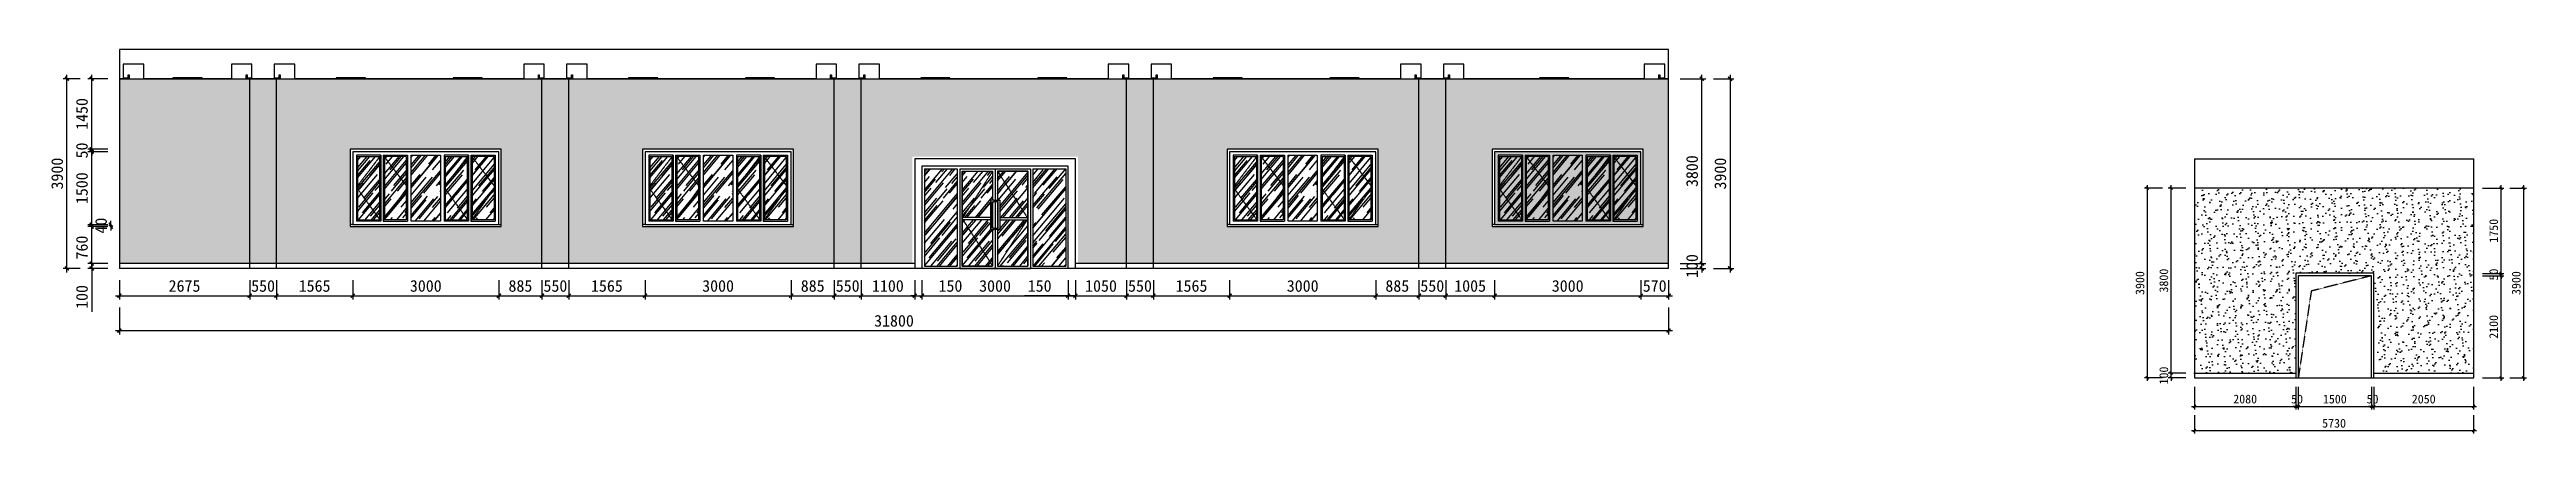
# Model space of a CAD drawing. Header units: millimetres. Extents: x -150677 to 588340, y -254013 to 149700.
# Drawn here: x 537497 to 588340, y -30896 to -23003 of the extents above; entities that cross this region are included whole.
import ezdxf

# ---------------------------------------------------------------- set-up
doc = ezdxf.new("R2010")
doc.units = ezdxf.units.MM
doc.header["$LTSCALE"] = 10
doc.header["$MEASUREMENT"] = 0
doc.linetypes.add('DASH', pattern=[0.35, 0.25, -0.1])
for name, color, linetype in [('1-Ba原始建筑墙体', 2, 'Continuous'), ('2-Ba顶面轮廓', 4, 'Continuous'), ('9-ELd细', 8, 'Continuous'), ('饰物', 46, 'Continuous')]:
    doc.layers.add(name, color=color, linetype=linetype)
doc.styles.get("Standard").update_dxf_attribs({"font": ''})
doc.styles.get('Standard').set_extended_font_data('SimSun')
doc.dimstyles.new('DIMN60', dxfattribs={"dimscale": 0.6, "dimtxt": 300, "dimasz": 100, "dimexe": 100, "dimexo": 300, "dimgap": 100, "dimtad": 1, "dimdec": 0, "dimtxsty": 'Standard', "dimblk": 'ARCHTICK', "dimcen": 2.5, "dimdle": 100, "dimclrd": 8, "dimclre": 8, "dimclrt": 96, "dimadec": 0, "dimazin": 0, "dimtfac": 1, "dimtdec": 0, "dimtmove": 0, "dimatfit": 3, "dimldrblk": 'DOT', "dimfxl": 100, "dimarcsym": 0})
doc.dimstyles.new('DIMN80', dxfattribs={"dimscale": 0.8, "dimtxt": 300, "dimasz": 100, "dimexe": 100, "dimexo": 300, "dimgap": 100, "dimtad": 1, "dimdec": 0, "dimtxsty": 'Standard', "dimblk": 'ARCHTICK', "dimcen": 2.5, "dimdle": 100, "dimclrd": 8, "dimclre": 8, "dimclrt": 96, "dimadec": 0, "dimazin": 0, "dimtfac": 1, "dimtdec": 0, "dimtmove": 0, "dimatfit": 3, "dimldrblk": 'DOT', "dimfxl": 100, "dimarcsym": 0})
pattern_1 = [(50, (555455, -27453.54), (129.618, 465.617), [3000, -400, 1000, -200]), (50, (555721, -27353.54), (-332.325, 17.773), [600, -66, 1200, -150]), (50, (555555, -27283.54), (565.849, 882.82), [1600, -280, 800, -200])]
pattern_2 = [(50, (556229.5, -27453.54), (129.618, 465.617), [3000, -400, 1000, -200]), (50, (556495.5, -27353.54), (-332.325, 17.773), [600, -66, 1200, -150]), (50, (556329.5, -27283.54), (565.849, 882.82), [1600, -280, 800, -200])]

msp = doc.modelspace()

# ---------------------------------------------------------------- blocks, each defined once
blk = doc.blocks.new('_ArchTick')
at = {"color": 0, "linetype": 'ByBlock', "const_width": 0.4}
blk.add_lwpolyline([(-0.5, -0.5), (0.5, 0.5)], dxfattribs=at)
blk = doc.blocks.new('*D1759')
at = {"layer": '2-Ba顶面轮廓', "color": 8, "lineweight": -2, "transparency": 16777216}
for p, q in [((538930, -27744), (538930, -28144)), ((541605, -27744), (541605, -28144)), ((538850, -28064), (541685, -28064))]:
    blk.add_line(p, q, dxfattribs=at)
at = {"layer": 'Defpoints', "color": 0, "transparency": 16777216}
for p in [(538930, -27504), (541605, -27504), (541605, -28064)]:
    blk.add_point(p, dxfattribs=at)
at = {"layer": '2-Ba顶面轮廓', "color": 8, "lineweight": -2, "transparency": 16777216, "xscale": 80, "yscale": 80, "zscale": 80, "rotation": 180}
blk.add_blockref('_ArchTick', (538930, -28064), dxfattribs=at)
at = {"layer": '2-Ba顶面轮廓', "color": 8, "lineweight": -2, "transparency": 16777216, "xscale": 80, "yscale": 80, "zscale": 80}
blk.add_blockref('_ArchTick', (541605, -28064), dxfattribs=at)
at = {"layer": '2-Ba顶面轮廓', "color": 96, "transparency": 16777216, "insert": (540267, -27864), "char_height": 240, "attachment_point": 5}
blk.add_mtext('2675', dxfattribs=at)
blk = doc.blocks.new('_DOT')
at = {"color": 0, "linetype": 'ByBlock'}
blk.add_line((-0.35, 0), (-1, 0), dxfattribs=at)
at = {"color": 0, "linetype": 'ByBlock', "const_width": 0.35}
blk.add_lwpolyline([(-0.175, 0, 1), (0.175, 0, 1)], format="xyb", close=True, dxfattribs=at)
blk = doc.blocks.new('*D1760')
at = {"layer": '2-Ba顶面轮廓', "color": 8, "lineweight": -2, "transparency": 16777216}
for p, q in [((541605, -27744), (541605, -28144)), ((542155, -27744), (542155, -28144)), ((541525, -28064), (542235, -28064))]:
    blk.add_line(p, q, dxfattribs=at)
at = {"layer": 'Defpoints', "color": 0, "transparency": 16777216}
for p in [(541605, -27504), (542155, -27504), (542155, -28064)]:
    blk.add_point(p, dxfattribs=at)
at = {"layer": '2-Ba顶面轮廓', "color": 8, "lineweight": -2, "transparency": 16777216, "xscale": 80, "yscale": 80, "zscale": 80, "rotation": 180}
blk.add_blockref('_ArchTick', (541605, -28064), dxfattribs=at)
at = {"layer": '2-Ba顶面轮廓', "color": 8, "lineweight": -2, "transparency": 16777216, "xscale": 80, "yscale": 80, "zscale": 80}
blk.add_blockref('_ArchTick', (542155, -28064), dxfattribs=at)
at = {"layer": '2-Ba顶面轮廓', "color": 96, "transparency": 16777216, "insert": (541880, -27864), "char_height": 240, "attachment_point": 5}
blk.add_mtext('550', dxfattribs=at)
blk = doc.blocks.new('*D1761')
at = {"layer": '2-Ba顶面轮廓', "color": 8, "lineweight": -2, "transparency": 16777216}
for p, q in [((546720, -27744), (546720, -28144)), ((547605, -27744), (547605, -28144)), ((546640, -28064), (547685, -28064))]:
    blk.add_line(p, q, dxfattribs=at)
at = {"layer": 'Defpoints', "color": 0, "transparency": 16777216}
for p in [(546720, -27504), (547605, -27504), (547605, -28064)]:
    blk.add_point(p, dxfattribs=at)
at = {"layer": '2-Ba顶面轮廓', "color": 8, "lineweight": -2, "transparency": 16777216, "xscale": 80, "yscale": 80, "zscale": 80, "rotation": 180}
blk.add_blockref('_ArchTick', (546720, -28064), dxfattribs=at)
at = {"layer": '2-Ba顶面轮廓', "color": 8, "lineweight": -2, "transparency": 16777216, "xscale": 80, "yscale": 80, "zscale": 80}
blk.add_blockref('_ArchTick', (547605, -28064), dxfattribs=at)
at = {"layer": '2-Ba顶面轮廓', "color": 96, "transparency": 16777216, "insert": (547162, -27864), "char_height": 240, "attachment_point": 5}
blk.add_mtext('885', dxfattribs=at)
blk = doc.blocks.new('*D1762')
at = {"layer": '2-Ba顶面轮廓', "color": 8, "lineweight": -2, "transparency": 16777216}
for p, q in [((547605, -27744), (547605, -28144)), ((548155, -27744), (548155, -28144)), ((547525, -28064), (548235, -28064))]:
    blk.add_line(p, q, dxfattribs=at)
at = {"layer": 'Defpoints', "color": 0, "transparency": 16777216}
for p in [(547605, -27504), (548155, -27504), (548155, -28064)]:
    blk.add_point(p, dxfattribs=at)
at = {"layer": '2-Ba顶面轮廓', "color": 8, "lineweight": -2, "transparency": 16777216, "xscale": 80, "yscale": 80, "zscale": 80, "rotation": 180}
blk.add_blockref('_ArchTick', (547605, -28064), dxfattribs=at)
at = {"layer": '2-Ba顶面轮廓', "color": 8, "lineweight": -2, "transparency": 16777216, "xscale": 80, "yscale": 80, "zscale": 80}
blk.add_blockref('_ArchTick', (548155, -28064), dxfattribs=at)
at = {"layer": '2-Ba顶面轮廓', "color": 96, "transparency": 16777216, "insert": (547880, -27864), "char_height": 240, "attachment_point": 5}
blk.add_mtext('550', dxfattribs=at)
blk = doc.blocks.new('*D1763')
at = {"layer": '2-Ba顶面轮廓', "color": 8, "lineweight": -2, "transparency": 16777216}
for p, q in [((548155, -27744), (548155, -28144)), ((549720, -27744), (549720, -28144)), ((548075, -28064), (549800, -28064))]:
    blk.add_line(p, q, dxfattribs=at)
at = {"layer": 'Defpoints', "color": 0, "transparency": 16777216}
for p in [(548155, -27504), (549720, -27504), (549720, -28064)]:
    blk.add_point(p, dxfattribs=at)
at = {"layer": '2-Ba顶面轮廓', "color": 8, "lineweight": -2, "transparency": 16777216, "xscale": 80, "yscale": 80, "zscale": 80, "rotation": 180}
blk.add_blockref('_ArchTick', (548155, -28064), dxfattribs=at)
at = {"layer": '2-Ba顶面轮廓', "color": 8, "lineweight": -2, "transparency": 16777216, "xscale": 80, "yscale": 80, "zscale": 80}
blk.add_blockref('_ArchTick', (549720, -28064), dxfattribs=at)
at = {"layer": '2-Ba顶面轮廓', "color": 96, "transparency": 16777216, "insert": (548937, -27864), "char_height": 240, "attachment_point": 5}
blk.add_mtext('1565', dxfattribs=at)
blk = doc.blocks.new('*D1764')
at = {"layer": '2-Ba顶面轮廓', "color": 8, "lineweight": -2, "transparency": 16777216}
for p, q in [((549720, -27744), (549720, -28144)), ((552720, -27744), (552720, -28144)), ((549640, -28064), (552800, -28064))]:
    blk.add_line(p, q, dxfattribs=at)
at = {"layer": 'Defpoints', "color": 0, "transparency": 16777216}
for p in [(549720, -27504), (552720, -27504), (552720, -28064)]:
    blk.add_point(p, dxfattribs=at)
at = {"layer": '2-Ba顶面轮廓', "color": 8, "lineweight": -2, "transparency": 16777216, "xscale": 80, "yscale": 80, "zscale": 80, "rotation": 180}
blk.add_blockref('_ArchTick', (549720, -28064), dxfattribs=at)
at = {"layer": '2-Ba顶面轮廓', "color": 8, "lineweight": -2, "transparency": 16777216, "xscale": 80, "yscale": 80, "zscale": 80}
blk.add_blockref('_ArchTick', (552720, -28064), dxfattribs=at)
at = {"layer": '2-Ba顶面轮廓', "color": 96, "transparency": 16777216, "insert": (551220, -27864), "char_height": 240, "attachment_point": 5}
blk.add_mtext('3000', dxfattribs=at)
blk = doc.blocks.new('*D1765')
at = {"layer": '2-Ba顶面轮廓', "color": 8, "lineweight": -2, "transparency": 16777216}
for p, q in [((552720, -27744), (552720, -28144)), ((553605, -27744), (553605, -28144)), ((552640, -28064), (553685, -28064))]:
    blk.add_line(p, q, dxfattribs=at)
at = {"layer": 'Defpoints', "color": 0, "transparency": 16777216}
for p in [(552720, -27504), (553605, -27504), (553605, -28064)]:
    blk.add_point(p, dxfattribs=at)
at = {"layer": '2-Ba顶面轮廓', "color": 8, "lineweight": -2, "transparency": 16777216, "xscale": 80, "yscale": 80, "zscale": 80, "rotation": 180}
blk.add_blockref('_ArchTick', (552720, -28064), dxfattribs=at)
at = {"layer": '2-Ba顶面轮廓', "color": 8, "lineweight": -2, "transparency": 16777216, "xscale": 80, "yscale": 80, "zscale": 80}
blk.add_blockref('_ArchTick', (553605, -28064), dxfattribs=at)
at = {"layer": '2-Ba顶面轮廓', "color": 96, "transparency": 16777216, "insert": (553162, -27864), "char_height": 240, "attachment_point": 5}
blk.add_mtext('885', dxfattribs=at)
blk = doc.blocks.new('*D1766')
at = {"layer": '2-Ba顶面轮廓', "color": 8, "lineweight": -2, "transparency": 16777216}
for p, q in [((553605, -27744), (553605, -28144)), ((554155, -27744), (554155, -28144)), ((553525, -28064), (554235, -28064))]:
    blk.add_line(p, q, dxfattribs=at)
at = {"layer": 'Defpoints', "color": 0, "transparency": 16777216}
for p in [(553605, -27504), (554155, -27504), (554155, -28064)]:
    blk.add_point(p, dxfattribs=at)
at = {"layer": '2-Ba顶面轮廓', "color": 8, "lineweight": -2, "transparency": 16777216, "xscale": 80, "yscale": 80, "zscale": 80, "rotation": 180}
blk.add_blockref('_ArchTick', (553605, -28064), dxfattribs=at)
at = {"layer": '2-Ba顶面轮廓', "color": 8, "lineweight": -2, "transparency": 16777216, "xscale": 80, "yscale": 80, "zscale": 80}
blk.add_blockref('_ArchTick', (554155, -28064), dxfattribs=at)
at = {"layer": '2-Ba顶面轮廓', "color": 96, "transparency": 16777216, "insert": (553880, -27864), "char_height": 240, "attachment_point": 5}
blk.add_mtext('550', dxfattribs=at)
blk = doc.blocks.new('*D1767')
at = {"layer": '2-Ba顶面轮廓', "color": 8, "lineweight": -2, "transparency": 16777216}
for p, q in [((554155, -27744), (554155, -28144)), ((555255, -27744), (555255, -28144)), ((554075, -28064), (555335, -28064))]:
    blk.add_line(p, q, dxfattribs=at)
at = {"layer": 'Defpoints', "color": 0, "transparency": 16777216}
for p in [(554155, -27504), (555255, -27504), (555255, -28064)]:
    blk.add_point(p, dxfattribs=at)
at = {"layer": '2-Ba顶面轮廓', "color": 8, "lineweight": -2, "transparency": 16777216, "xscale": 80, "yscale": 80, "zscale": 80, "rotation": 180}
blk.add_blockref('_ArchTick', (554155, -28064), dxfattribs=at)
at = {"layer": '2-Ba顶面轮廓', "color": 8, "lineweight": -2, "transparency": 16777216, "xscale": 80, "yscale": 80, "zscale": 80}
blk.add_blockref('_ArchTick', (555255, -28064), dxfattribs=at)
at = {"layer": '2-Ba顶面轮廓', "color": 96, "transparency": 16777216, "insert": (554705, -27864), "char_height": 240, "attachment_point": 5}
blk.add_mtext('1100', dxfattribs=at)
blk = doc.blocks.new('*D1768')
at = {"layer": '2-Ba顶面轮廓', "color": 8, "lineweight": -2, "transparency": 16777216}
for p, q in [((555255, -27744), (555255, -28144)), ((555405, -27744), (555405, -28144)), ((555255, -28064), (555175, -28064)), ((555255, -28064), (555405, -28064)), ((555405, -28064), (556298, -28064))]:
    blk.add_line(p, q, dxfattribs=at)
at = {"layer": 'Defpoints', "color": 0, "transparency": 16777216}
for p in [(555255, -27504), (555405, -27504), (555405, -28064)]:
    blk.add_point(p, dxfattribs=at)
at = {"layer": '2-Ba顶面轮廓', "color": 8, "lineweight": -2, "transparency": 16777216, "xscale": 80, "yscale": 80, "zscale": 80}
blk.add_blockref('_ArchTick', (555255, -28064), dxfattribs=at)
at = {"layer": '2-Ba顶面轮廓', "color": 8, "lineweight": -2, "transparency": 16777216, "xscale": 80, "yscale": 80, "zscale": 80, "rotation": 180}
blk.add_blockref('_ArchTick', (555405, -28064), dxfattribs=at)
at = {"layer": '2-Ba顶面轮廓', "color": 96, "transparency": 16777216, "insert": (555990, -27864), "char_height": 240, "attachment_point": 5}
blk.add_mtext('150', dxfattribs=at)
blk = doc.blocks.new('*D1769')
at = {"layer": '2-Ba顶面轮廓', "color": 8, "lineweight": -2, "transparency": 16777216}
for p, q in [((555405, -27744), (555405, -28144)), ((558405, -27744), (558405, -28144)), ((555325, -28064), (558485, -28064))]:
    blk.add_line(p, q, dxfattribs=at)
at = {"layer": 'Defpoints', "color": 0, "transparency": 16777216}
for p in [(555405, -27504), (558405, -27504), (558405, -28064)]:
    blk.add_point(p, dxfattribs=at)
at = {"layer": '2-Ba顶面轮廓', "color": 8, "lineweight": -2, "transparency": 16777216, "xscale": 80, "yscale": 80, "zscale": 80, "rotation": 180}
blk.add_blockref('_ArchTick', (555405, -28064), dxfattribs=at)
at = {"layer": '2-Ba顶面轮廓', "color": 8, "lineweight": -2, "transparency": 16777216, "xscale": 80, "yscale": 80, "zscale": 80}
blk.add_blockref('_ArchTick', (558405, -28064), dxfattribs=at)
at = {"layer": '2-Ba顶面轮廓', "color": 96, "transparency": 16777216, "insert": (556905, -27864), "char_height": 240, "attachment_point": 5}
blk.add_mtext('3000', dxfattribs=at)
blk = doc.blocks.new('*D1770')
at = {"layer": '2-Ba顶面轮廓', "color": 8, "lineweight": -2, "transparency": 16777216}
for p, q in [((558405, -27744), (558405, -28144)), ((558555, -27744), (558555, -28144)), ((558405, -28064), (557512, -28064)), ((558555, -28064), (558405, -28064)), ((558555, -28064), (558635, -28064))]:
    blk.add_line(p, q, dxfattribs=at)
at = {"layer": 'Defpoints', "color": 0, "transparency": 16777216}
for p in [(558405, -27504), (558555, -27504), (558555, -28064)]:
    blk.add_point(p, dxfattribs=at)
at = {"layer": '2-Ba顶面轮廓', "color": 8, "lineweight": -2, "transparency": 16777216, "xscale": 80, "yscale": 80, "zscale": 80}
blk.add_blockref('_ArchTick', (558405, -28064), dxfattribs=at)
at = {"layer": '2-Ba顶面轮廓', "color": 8, "lineweight": -2, "transparency": 16777216, "xscale": 80, "yscale": 80, "zscale": 80, "rotation": 180}
blk.add_blockref('_ArchTick', (558555, -28064), dxfattribs=at)
at = {"layer": '2-Ba顶面轮廓', "color": 96, "transparency": 16777216, "insert": (557820, -27864), "char_height": 240, "attachment_point": 5}
blk.add_mtext('150', dxfattribs=at)
blk = doc.blocks.new('*D1771')
at = {"layer": '2-Ba顶面轮廓', "color": 8, "lineweight": -2, "transparency": 16777216}
for p, q in [((558555, -27744), (558555, -28144)), ((559605, -27744), (559605, -28144)), ((558475, -28064), (559685, -28064))]:
    blk.add_line(p, q, dxfattribs=at)
at = {"layer": 'Defpoints', "color": 0, "transparency": 16777216}
for p in [(558555, -27504), (559605, -27504), (559605, -28064)]:
    blk.add_point(p, dxfattribs=at)
at = {"layer": '2-Ba顶面轮廓', "color": 8, "lineweight": -2, "transparency": 16777216, "xscale": 80, "yscale": 80, "zscale": 80, "rotation": 180}
blk.add_blockref('_ArchTick', (558555, -28064), dxfattribs=at)
at = {"layer": '2-Ba顶面轮廓', "color": 8, "lineweight": -2, "transparency": 16777216, "xscale": 80, "yscale": 80, "zscale": 80}
blk.add_blockref('_ArchTick', (559605, -28064), dxfattribs=at)
at = {"layer": '2-Ba顶面轮廓', "color": 96, "transparency": 16777216, "insert": (559080, -27864), "char_height": 240, "attachment_point": 5}
blk.add_mtext('1050', dxfattribs=at)
blk = doc.blocks.new('*D1772')
at = {"layer": '2-Ba顶面轮廓', "color": 8, "lineweight": -2, "transparency": 16777216}
for p, q in [((559605, -27744), (559605, -28144)), ((560155, -27744), (560155, -28144)), ((559525, -28064), (560235, -28064))]:
    blk.add_line(p, q, dxfattribs=at)
at = {"layer": 'Defpoints', "color": 0, "transparency": 16777216}
for p in [(559605, -27504), (560155, -27504), (560155, -28064)]:
    blk.add_point(p, dxfattribs=at)
at = {"layer": '2-Ba顶面轮廓', "color": 8, "lineweight": -2, "transparency": 16777216, "xscale": 80, "yscale": 80, "zscale": 80, "rotation": 180}
blk.add_blockref('_ArchTick', (559605, -28064), dxfattribs=at)
at = {"layer": '2-Ba顶面轮廓', "color": 8, "lineweight": -2, "transparency": 16777216, "xscale": 80, "yscale": 80, "zscale": 80}
blk.add_blockref('_ArchTick', (560155, -28064), dxfattribs=at)
at = {"layer": '2-Ba顶面轮廓', "color": 96, "transparency": 16777216, "insert": (559880, -27864), "char_height": 240, "attachment_point": 5}
blk.add_mtext('550', dxfattribs=at)
blk = doc.blocks.new('*D1773')
at = {"layer": '2-Ba顶面轮廓', "color": 8, "lineweight": -2, "transparency": 16777216}
for p, q in [((560155, -27744), (560155, -28144)), ((561720, -27744), (561720, -28144)), ((560075, -28064), (561800, -28064))]:
    blk.add_line(p, q, dxfattribs=at)
at = {"layer": 'Defpoints', "color": 0, "transparency": 16777216}
for p in [(560155, -27504), (561720, -27504), (561720, -28064)]:
    blk.add_point(p, dxfattribs=at)
at = {"layer": '2-Ba顶面轮廓', "color": 8, "lineweight": -2, "transparency": 16777216, "xscale": 80, "yscale": 80, "zscale": 80, "rotation": 180}
blk.add_blockref('_ArchTick', (560155, -28064), dxfattribs=at)
at = {"layer": '2-Ba顶面轮廓', "color": 8, "lineweight": -2, "transparency": 16777216, "xscale": 80, "yscale": 80, "zscale": 80}
blk.add_blockref('_ArchTick', (561720, -28064), dxfattribs=at)
at = {"layer": '2-Ba顶面轮廓', "color": 96, "transparency": 16777216, "insert": (560937, -27864), "char_height": 240, "attachment_point": 5}
blk.add_mtext('1565', dxfattribs=at)
blk = doc.blocks.new('*D1774')
at = {"layer": '2-Ba顶面轮廓', "color": 8, "lineweight": -2, "transparency": 16777216}
for p, q in [((561720, -27744), (561720, -28144)), ((564720, -27744), (564720, -28144)), ((561640, -28064), (564800, -28064))]:
    blk.add_line(p, q, dxfattribs=at)
at = {"layer": 'Defpoints', "color": 0, "transparency": 16777216}
for p in [(561720, -27504), (564720, -27504), (564720, -28064)]:
    blk.add_point(p, dxfattribs=at)
at = {"layer": '2-Ba顶面轮廓', "color": 8, "lineweight": -2, "transparency": 16777216, "xscale": 80, "yscale": 80, "zscale": 80, "rotation": 180}
blk.add_blockref('_ArchTick', (561720, -28064), dxfattribs=at)
at = {"layer": '2-Ba顶面轮廓', "color": 8, "lineweight": -2, "transparency": 16777216, "xscale": 80, "yscale": 80, "zscale": 80}
blk.add_blockref('_ArchTick', (564720, -28064), dxfattribs=at)
at = {"layer": '2-Ba顶面轮廓', "color": 96, "transparency": 16777216, "insert": (563220, -27864), "char_height": 240, "attachment_point": 5}
blk.add_mtext('3000', dxfattribs=at)
blk = doc.blocks.new('*D1775')
at = {"layer": '2-Ba顶面轮廓', "color": 8, "lineweight": -2, "transparency": 16777216}
for p, q in [((564720, -27744), (564720, -28144)), ((565605, -27744), (565605, -28144)), ((564640, -28064), (565685, -28064))]:
    blk.add_line(p, q, dxfattribs=at)
at = {"layer": 'Defpoints', "color": 0, "transparency": 16777216}
for p in [(564720, -27504), (565605, -27504), (565605, -28064)]:
    blk.add_point(p, dxfattribs=at)
at = {"layer": '2-Ba顶面轮廓', "color": 8, "lineweight": -2, "transparency": 16777216, "xscale": 80, "yscale": 80, "zscale": 80, "rotation": 180}
blk.add_blockref('_ArchTick', (564720, -28064), dxfattribs=at)
at = {"layer": '2-Ba顶面轮廓', "color": 8, "lineweight": -2, "transparency": 16777216, "xscale": 80, "yscale": 80, "zscale": 80}
blk.add_blockref('_ArchTick', (565605, -28064), dxfattribs=at)
at = {"layer": '2-Ba顶面轮廓', "color": 96, "transparency": 16777216, "insert": (565162, -27864), "char_height": 240, "attachment_point": 5}
blk.add_mtext('885', dxfattribs=at)
blk = doc.blocks.new('*D1776')
at = {"layer": '2-Ba顶面轮廓', "color": 8, "lineweight": -2, "transparency": 16777216}
for p, q in [((565605, -27744), (565605, -28144)), ((566155, -27744), (566155, -28144)), ((565525, -28064), (566235, -28064))]:
    blk.add_line(p, q, dxfattribs=at)
at = {"layer": 'Defpoints', "color": 0, "transparency": 16777216}
for p in [(565605, -27504), (566155, -27504), (566155, -28064)]:
    blk.add_point(p, dxfattribs=at)
at = {"layer": '2-Ba顶面轮廓', "color": 8, "lineweight": -2, "transparency": 16777216, "xscale": 80, "yscale": 80, "zscale": 80, "rotation": 180}
blk.add_blockref('_ArchTick', (565605, -28064), dxfattribs=at)
at = {"layer": '2-Ba顶面轮廓', "color": 8, "lineweight": -2, "transparency": 16777216, "xscale": 80, "yscale": 80, "zscale": 80}
blk.add_blockref('_ArchTick', (566155, -28064), dxfattribs=at)
at = {"layer": '2-Ba顶面轮廓', "color": 96, "transparency": 16777216, "insert": (565880, -27864), "char_height": 240, "attachment_point": 5}
blk.add_mtext('550', dxfattribs=at)
blk = doc.blocks.new('*D1777')
at = {"layer": '2-Ba顶面轮廓', "color": 8, "lineweight": -2, "transparency": 16777216}
for p, q in [((566155, -27744), (566155, -28144)), ((567160, -27744), (567160, -28144)), ((566075, -28064), (567240, -28064))]:
    blk.add_line(p, q, dxfattribs=at)
at = {"layer": 'Defpoints', "color": 0, "transparency": 16777216}
for p in [(566155, -27504), (567160, -27504), (567160, -28064)]:
    blk.add_point(p, dxfattribs=at)
at = {"layer": '2-Ba顶面轮廓', "color": 8, "lineweight": -2, "transparency": 16777216, "xscale": 80, "yscale": 80, "zscale": 80, "rotation": 180}
blk.add_blockref('_ArchTick', (566155, -28064), dxfattribs=at)
at = {"layer": '2-Ba顶面轮廓', "color": 8, "lineweight": -2, "transparency": 16777216, "xscale": 80, "yscale": 80, "zscale": 80}
blk.add_blockref('_ArchTick', (567160, -28064), dxfattribs=at)
at = {"layer": '2-Ba顶面轮廓', "color": 96, "transparency": 16777216, "insert": (566657, -27864), "char_height": 240, "attachment_point": 5}
blk.add_mtext('1005', dxfattribs=at)
blk = doc.blocks.new('*D1778')
at = {"layer": '2-Ba顶面轮廓', "color": 8, "lineweight": -2, "transparency": 16777216}
for p, q in [((567160, -27744), (567160, -28144)), ((570160, -27744), (570160, -28144)), ((567080, -28064), (570240, -28064))]:
    blk.add_line(p, q, dxfattribs=at)
at = {"layer": 'Defpoints', "color": 0, "transparency": 16777216}
for p in [(567160, -27504), (570160, -27504), (570160, -28064)]:
    blk.add_point(p, dxfattribs=at)
at = {"layer": '2-Ba顶面轮廓', "color": 8, "lineweight": -2, "transparency": 16777216, "xscale": 80, "yscale": 80, "zscale": 80, "rotation": 180}
blk.add_blockref('_ArchTick', (567160, -28064), dxfattribs=at)
at = {"layer": '2-Ba顶面轮廓', "color": 8, "lineweight": -2, "transparency": 16777216, "xscale": 80, "yscale": 80, "zscale": 80}
blk.add_blockref('_ArchTick', (570160, -28064), dxfattribs=at)
at = {"layer": '2-Ba顶面轮廓', "color": 96, "transparency": 16777216, "insert": (568660, -27864), "char_height": 240, "attachment_point": 5}
blk.add_mtext('3000', dxfattribs=at)
blk = doc.blocks.new('*D1779')
at = {"layer": '2-Ba顶面轮廓', "color": 8, "lineweight": -2, "transparency": 16777216}
for p, q in [((570160, -27744), (570160, -28144)), ((570730, -27744), (570730, -28144)), ((570080, -28064), (570810, -28064))]:
    blk.add_line(p, q, dxfattribs=at)
at = {"layer": 'Defpoints', "color": 0, "transparency": 16777216}
for p in [(570160, -27504), (570730, -27504), (570730, -28064)]:
    blk.add_point(p, dxfattribs=at)
at = {"layer": '2-Ba顶面轮廓', "color": 8, "lineweight": -2, "transparency": 16777216, "xscale": 80, "yscale": 80, "zscale": 80, "rotation": 180}
blk.add_blockref('_ArchTick', (570160, -28064), dxfattribs=at)
at = {"layer": '2-Ba顶面轮廓', "color": 8, "lineweight": -2, "transparency": 16777216, "xscale": 80, "yscale": 80, "zscale": 80}
blk.add_blockref('_ArchTick', (570730, -28064), dxfattribs=at)
at = {"layer": '2-Ba顶面轮廓', "color": 96, "transparency": 16777216, "insert": (570445, -27864), "char_height": 240, "attachment_point": 5}
blk.add_mtext('570', dxfattribs=at)
blk = doc.blocks.new('*D1780')
at = {"layer": '2-Ba顶面轮廓', "color": 8, "lineweight": -2, "transparency": 16777216}
for p, q in [((538930, -28304), (538930, -28861)), ((570730, -28304), (570730, -28861)), ((538850, -28781), (570810, -28781))]:
    blk.add_line(p, q, dxfattribs=at)
at = {"layer": 'Defpoints', "color": 0, "transparency": 16777216}
for p in [(538930, -28064), (570730, -28064), (570730, -28781)]:
    blk.add_point(p, dxfattribs=at)
at = {"layer": '2-Ba顶面轮廓', "color": 8, "lineweight": -2, "transparency": 16777216, "xscale": 80, "yscale": 80, "zscale": 80, "rotation": 180}
blk.add_blockref('_ArchTick', (538930, -28781), dxfattribs=at)
at = {"layer": '2-Ba顶面轮廓', "color": 8, "lineweight": -2, "transparency": 16777216, "xscale": 80, "yscale": 80, "zscale": 80}
blk.add_blockref('_ArchTick', (570730, -28781), dxfattribs=at)
at = {"layer": '2-Ba顶面轮廓', "color": 96, "transparency": 16777216, "insert": (554830, -28581), "char_height": 240, "attachment_point": 5}
blk.add_mtext('31800', dxfattribs=at)
blk = doc.blocks.new('*D1781')
at = {"layer": '2-Ba顶面轮廓', "color": 8, "lineweight": -2, "transparency": 16777216}
for p, q in [((542155, -27744), (542155, -28144)), ((543720, -27744), (543720, -28144)), ((542075, -28064), (543800, -28064))]:
    blk.add_line(p, q, dxfattribs=at)
at = {"layer": 'Defpoints', "color": 0, "transparency": 16777216}
for p in [(542155, -27504), (543720, -27504), (543720, -28064)]:
    blk.add_point(p, dxfattribs=at)
at = {"layer": '2-Ba顶面轮廓', "color": 8, "lineweight": -2, "transparency": 16777216, "xscale": 80, "yscale": 80, "zscale": 80, "rotation": 180}
blk.add_blockref('_ArchTick', (542155, -28064), dxfattribs=at)
at = {"layer": '2-Ba顶面轮廓', "color": 8, "lineweight": -2, "transparency": 16777216, "xscale": 80, "yscale": 80, "zscale": 80}
blk.add_blockref('_ArchTick', (543720, -28064), dxfattribs=at)
at = {"layer": '2-Ba顶面轮廓', "color": 96, "transparency": 16777216, "insert": (542937, -27864), "char_height": 240, "attachment_point": 5}
blk.add_mtext('1565', dxfattribs=at)
blk = doc.blocks.new('*D1782')
at = {"layer": '2-Ba顶面轮廓', "color": 8, "lineweight": -2, "transparency": 16777216}
for p, q in [((543720, -27744), (543720, -28144)), ((546720, -27744), (546720, -28144)), ((543640, -28064), (546800, -28064))]:
    blk.add_line(p, q, dxfattribs=at)
at = {"layer": 'Defpoints', "color": 0, "transparency": 16777216}
for p in [(543720, -27504), (546720, -27504), (546720, -28064)]:
    blk.add_point(p, dxfattribs=at)
at = {"layer": '2-Ba顶面轮廓', "color": 8, "lineweight": -2, "transparency": 16777216, "xscale": 80, "yscale": 80, "zscale": 80, "rotation": 180}
blk.add_blockref('_ArchTick', (543720, -28064), dxfattribs=at)
at = {"layer": '2-Ba顶面轮廓', "color": 8, "lineweight": -2, "transparency": 16777216, "xscale": 80, "yscale": 80, "zscale": 80}
blk.add_blockref('_ArchTick', (546720, -28064), dxfattribs=at)
at = {"layer": '2-Ba顶面轮廓', "color": 96, "transparency": 16777216, "insert": (545220, -27864), "char_height": 240, "attachment_point": 5}
blk.add_mtext('3000', dxfattribs=at)
blk = doc.blocks.new('*D1783')
at = {"layer": '2-Ba顶面轮廓', "color": 8, "lineweight": -2, "transparency": 16777216}
for p, q in [((570970, -27404), (571493, -27404)), ((571413, -27404), (571413, -27324)), ((571413, -27504), (571413, -27404)), ((570970, -27504), (571493, -27504)), ((571413, -27504), (571413, -27584))]:
    blk.add_line(p, q, dxfattribs=at)
at = {"layer": 'Defpoints', "color": 0, "transparency": 16777216}
for p in [(570730, -27404), (571413, -27404), (570730, -27504)]:
    blk.add_point(p, dxfattribs=at)
at = {"layer": '2-Ba顶面轮廓', "color": 8, "lineweight": -2, "transparency": 16777216, "xscale": 80, "yscale": 80, "zscale": 80}
for p, rotation in [((571413, -27404), 270), ((571413, -27504), 90)]:
    blk.add_blockref('_ArchTick', p, dxfattribs=dict(at, rotation=rotation))
at = {"layer": '2-Ba顶面轮廓', "color": 96, "transparency": 16777216, "insert": (571213, -27454), "char_height": 240, "attachment_point": 5, "rotation": 90}
blk.add_mtext('100', dxfattribs=at)
blk = doc.blocks.new('*D1784')
at = {"layer": '2-Ba顶面轮廓', "color": 8, "lineweight": -2, "transparency": 16777216}
for p, q in [((570970, -23604), (571493, -23604)), ((571413, -27484), (571413, -23524)), ((570970, -27404), (571493, -27404))]:
    blk.add_line(p, q, dxfattribs=at)
at = {"layer": 'Defpoints', "color": 0, "transparency": 16777216}
for p in [(570730, -23604), (571413, -23604), (570730, -27404)]:
    blk.add_point(p, dxfattribs=at)
at = {"layer": '2-Ba顶面轮廓', "color": 8, "lineweight": -2, "transparency": 16777216, "xscale": 80, "yscale": 80, "zscale": 80}
for p, rotation in [((571413, -23604), 90), ((571413, -27404), 270)]:
    blk.add_blockref('_ArchTick', p, dxfattribs=dict(at, rotation=rotation))
at = {"layer": '2-Ba顶面轮廓', "color": 96, "transparency": 16777216, "insert": (571213, -25504), "char_height": 240, "attachment_point": 5, "rotation": 90}
blk.add_mtext('3800', dxfattribs=at)
blk = doc.blocks.new('*D1785')
at = {"layer": '2-Ba顶面轮廓', "color": 8, "lineweight": -2, "transparency": 16777216}
for p, q in [((571653, -23604), (572073, -23604)), ((571993, -23524), (571993, -27584)), ((571653, -27504), (572073, -27504))]:
    blk.add_line(p, q, dxfattribs=at)
at = {"layer": 'Defpoints', "color": 0, "transparency": 16777216}
for p in [(571413, -23604), (571413, -27504), (571993, -27504)]:
    blk.add_point(p, dxfattribs=at)
at = {"layer": '2-Ba顶面轮廓', "color": 8, "lineweight": -2, "transparency": 16777216, "xscale": 80, "yscale": 80, "zscale": 80}
for p, rotation in [((571993, -23604), 90), ((571993, -27504), 270)]:
    blk.add_blockref('_ArchTick', p, dxfattribs=dict(at, rotation=rotation))
at = {"layer": '2-Ba顶面轮廓', "color": 96, "transparency": 16777216, "insert": (571793, -25554), "char_height": 240, "attachment_point": 5, "rotation": 90}
blk.add_mtext('3900', dxfattribs=at)
blk = doc.blocks.new('*D1786')
at = {"layer": '2-Ba顶面轮廓', "color": 8, "lineweight": -2, "transparency": 16777216}
for p, q in [((538690, -27403), (538282, -27403)), ((538362, -27403), (538362, -27323)), ((538362, -27403), (538362, -27504)), ((538690, -27504), (538282, -27504)), ((538362, -27504), (538362, -28397))]:
    blk.add_line(p, q, dxfattribs=at)
at = {"layer": 'Defpoints', "color": 0, "transparency": 16777216}
for p in [(538362, -27403), (538930, -27403), (538930, -27504)]:
    blk.add_point(p, dxfattribs=at)
at = {"layer": '2-Ba顶面轮廓', "color": 8, "lineweight": -2, "transparency": 16777216, "xscale": 80, "yscale": 80, "zscale": 80}
for p, rotation in [((538362, -27403), 270), ((538362, -27504), 90)]:
    blk.add_blockref('_ArchTick', p, dxfattribs=dict(at, rotation=rotation))
at = {"layer": '2-Ba顶面轮廓', "color": 96, "transparency": 16777216, "insert": (538162, -28089), "char_height": 240, "attachment_point": 5, "rotation": 90}
blk.add_mtext('100', dxfattribs=at)
blk = doc.blocks.new('*D1787')
at = {"layer": '2-Ba顶面轮廓', "color": 8, "lineweight": -2, "transparency": 16777216}
for p, q in [((538690, -26644), (538282, -26644)), ((538362, -27483), (538362, -26564)), ((538690, -27403), (538282, -27403))]:
    blk.add_line(p, q, dxfattribs=at)
at = {"layer": 'Defpoints', "color": 0, "transparency": 16777216}
for p in [(538362, -26644), (538930, -26644), (538930, -27403)]:
    blk.add_point(p, dxfattribs=at)
at = {"layer": '2-Ba顶面轮廓', "color": 8, "lineweight": -2, "transparency": 16777216, "xscale": 80, "yscale": 80, "zscale": 80}
for p, rotation in [((538362, -26644), 90), ((538362, -27403), 270)]:
    blk.add_blockref('_ArchTick', p, dxfattribs=dict(at, rotation=rotation))
at = {"layer": '2-Ba顶面轮廓', "color": 96, "transparency": 16777216, "insert": (538162, -27074), "char_height": 240, "attachment_point": 5, "rotation": 90}
blk.add_mtext('760', dxfattribs=at)
blk = doc.blocks.new('*D1788')
at = {"layer": '2-Ba顶面轮廓', "color": 8, "lineweight": -2, "transparency": 16777216}
for p, q in [((538690, -26604), (538675, -26604)), ((538690, -26644), (538675, -26644)), ((538755, -26604), (538755, -26524)), ((538755, -26644), (538755, -26604)), ((538755, -26644), (538755, -26724))]:
    blk.add_line(p, q, dxfattribs=at)
at = {"layer": 'Defpoints', "color": 0, "transparency": 16777216}
for p in [(538755, -26604), (538930, -26604), (538930, -26644)]:
    blk.add_point(p, dxfattribs=at)
at = {"layer": '2-Ba顶面轮廓', "color": 8, "lineweight": -2, "transparency": 16777216, "xscale": 80, "yscale": 80, "zscale": 80}
for p, rotation in [((538755, -26604), 270), ((538755, -26644), 90)]:
    blk.add_blockref('_ArchTick', p, dxfattribs=dict(at, rotation=rotation))
at = {"layer": '2-Ba顶面轮廓', "color": 96, "transparency": 16777216, "insert": (538555, -26624), "char_height": 240, "attachment_point": 5, "rotation": 90}
blk.add_mtext('40', dxfattribs=at)
blk = doc.blocks.new('*D1789')
at = {"layer": '2-Ba顶面轮廓', "color": 8, "lineweight": -2, "transparency": 16777216}
for p, q in [((538690, -25104), (538282, -25104)), ((538362, -26684), (538362, -25024)), ((538690, -26604), (538282, -26604))]:
    blk.add_line(p, q, dxfattribs=at)
at = {"layer": 'Defpoints', "color": 0, "transparency": 16777216}
for p in [(538362, -25104), (538930, -25104), (538930, -26604)]:
    blk.add_point(p, dxfattribs=at)
at = {"layer": '2-Ba顶面轮廓', "color": 8, "lineweight": -2, "transparency": 16777216, "xscale": 80, "yscale": 80, "zscale": 80}
for p, rotation in [((538362, -25104), 90), ((538362, -26604), 270)]:
    blk.add_blockref('_ArchTick', p, dxfattribs=dict(at, rotation=rotation))
at = {"layer": '2-Ba顶面轮廓', "color": 96, "transparency": 16777216, "insert": (538162, -25854), "char_height": 240, "attachment_point": 5, "rotation": 90}
blk.add_mtext('1500', dxfattribs=at)
blk = doc.blocks.new('*D1790')
at = {"layer": '2-Ba顶面轮廓', "color": 8, "lineweight": -2, "transparency": 16777216}
for p, q in [((538690, -25054), (538282, -25054)), ((538690, -25104), (538282, -25104)), ((538362, -25054), (538362, -24974)), ((538362, -25104), (538362, -25054)), ((538362, -25104), (538362, -25184))]:
    blk.add_line(p, q, dxfattribs=at)
at = {"layer": 'Defpoints', "color": 0, "transparency": 16777216}
for p in [(538362, -25054), (538930, -25054), (538930, -25104)]:
    blk.add_point(p, dxfattribs=at)
at = {"layer": '2-Ba顶面轮廓', "color": 8, "lineweight": -2, "transparency": 16777216, "xscale": 80, "yscale": 80, "zscale": 80}
for p, rotation in [((538362, -25054), 270), ((538362, -25104), 90)]:
    blk.add_blockref('_ArchTick', p, dxfattribs=dict(at, rotation=rotation))
at = {"layer": '2-Ba顶面轮廓', "color": 96, "transparency": 16777216, "insert": (538162, -25079), "char_height": 240, "attachment_point": 5, "rotation": 90}
blk.add_mtext('50', dxfattribs=at)
blk = doc.blocks.new('*D1791')
at = {"layer": '2-Ba顶面轮廓', "color": 8, "lineweight": -2, "transparency": 16777216}
for p, q in [((538690, -23604), (538282, -23604)), ((538362, -25134), (538362, -23524)), ((538690, -25054), (538282, -25054))]:
    blk.add_line(p, q, dxfattribs=at)
at = {"layer": 'Defpoints', "color": 0, "transparency": 16777216}
for p in [(538362, -23604), (538930, -23604), (538930, -25054)]:
    blk.add_point(p, dxfattribs=at)
at = {"layer": '2-Ba顶面轮廓', "color": 8, "lineweight": -2, "transparency": 16777216, "xscale": 80, "yscale": 80, "zscale": 80}
for p, rotation in [((538362, -23604), 90), ((538362, -25054), 270)]:
    blk.add_blockref('_ArchTick', p, dxfattribs=dict(at, rotation=rotation))
at = {"layer": '2-Ba顶面轮廓', "color": 96, "transparency": 16777216, "insert": (538162, -24329), "char_height": 240, "attachment_point": 5, "rotation": 90}
blk.add_mtext('1450', dxfattribs=at)
blk = doc.blocks.new('*D1792')
at = {"layer": '2-Ba顶面轮廓', "color": 8, "lineweight": -2, "transparency": 16777216}
for p, q in [((538122, -23604), (537774, -23604)), ((537854, -27584), (537854, -23524)), ((538122, -27504), (537774, -27504))]:
    blk.add_line(p, q, dxfattribs=at)
at = {"layer": 'Defpoints', "color": 0, "transparency": 16777216}
for p in [(537854, -23604), (538362, -23604), (538362, -27504)]:
    blk.add_point(p, dxfattribs=at)
at = {"layer": '2-Ba顶面轮廓', "color": 8, "lineweight": -2, "transparency": 16777216, "xscale": 80, "yscale": 80, "zscale": 80}
for p, rotation in [((537854, -23604), 90), ((537854, -27504), 270)]:
    blk.add_blockref('_ArchTick', p, dxfattribs=dict(at, rotation=rotation))
at = {"layer": '2-Ba顶面轮廓', "color": 96, "transparency": 16777216, "insert": (537654, -25554), "char_height": 240, "attachment_point": 5, "rotation": 90}
blk.add_mtext('3900', dxfattribs=at)
blk = doc.blocks.new('*D1603')
at = {"layer": '2-Ba顶面轮廓', "color": 8, "lineweight": -2, "transparency": 16777216}
for p, q in [((581526, -29934), (581526, -30399)), ((583606, -29934), (583606, -30399)), ((581466, -30339), (583666, -30339))]:
    blk.add_line(p, q, dxfattribs=at)
at = {"layer": 'Defpoints', "color": 0, "transparency": 16777216}
for p in [(581526, -29754), (583606, -29754), (583606, -30339)]:
    blk.add_point(p, dxfattribs=at)
at = {"layer": '2-Ba顶面轮廓', "color": 8, "lineweight": -2, "transparency": 16777216, "xscale": 60, "yscale": 60, "zscale": 60}
for p, rotation in [((581526, -30339), 179.9998514295087), ((583606, -30339), 359.9998514295087)]:
    blk.add_blockref('_ArchTick', p, dxfattribs=dict(at, rotation=rotation))
at = {"layer": '2-Ba顶面轮廓', "color": 96, "transparency": 16777216, "insert": (582566, -30188), "char_height": 180, "attachment_point": 5, "rotation": 359.9999}
blk.add_mtext('2080', dxfattribs=at)
blk = doc.blocks.new('*D1604')
at = {"layer": '2-Ba顶面轮廓', "color": 8, "lineweight": -2, "transparency": 16777216}
for p, q in [((583606, -29934), (583606, -30399)), ((583656, -29934), (583656, -30399)), ((583606, -30339), (583546, -30339)), ((583606, -30339), (583656, -30339)), ((583656, -30339), (583716, -30339))]:
    blk.add_line(p, q, dxfattribs=at)
at = {"layer": 'Defpoints', "color": 0, "transparency": 16777216}
for p in [(583606, -29754), (583656, -29754), (583656, -30339)]:
    blk.add_point(p, dxfattribs=at)
at = {"layer": '2-Ba顶面轮廓', "color": 8, "lineweight": -2, "transparency": 16777216, "xscale": 60, "yscale": 60, "zscale": 60}
for p, rotation in [((583606, -30339), 359.9998514295086), ((583656, -30339), 179.9998514295086)]:
    blk.add_blockref('_ArchTick', p, dxfattribs=dict(at, rotation=rotation))
at = {"layer": '2-Ba顶面轮廓', "color": 96, "transparency": 16777216, "insert": (583631, -30189), "char_height": 180, "attachment_point": 5, "rotation": 359.9999}
blk.add_mtext('50', dxfattribs=at)
blk = doc.blocks.new('*D1605')
at = {"layer": '2-Ba顶面轮廓', "color": 8, "lineweight": -2, "transparency": 16777216}
for p, q in [((585156, -29934), (585156, -30399)), ((585206, -29934), (585206, -30399)), ((585156, -30339), (585096, -30339)), ((585156, -30339), (585206, -30339)), ((585206, -30339), (585266, -30339))]:
    blk.add_line(p, q, dxfattribs=at)
at = {"layer": 'Defpoints', "color": 0, "transparency": 16777216}
for p in [(585156, -29754), (585206, -29754), (585206, -30339)]:
    blk.add_point(p, dxfattribs=at)
at = {"layer": '2-Ba顶面轮廓', "color": 8, "lineweight": -2, "transparency": 16777216, "xscale": 60, "yscale": 60, "zscale": 60}
for p, rotation in [((585156, -30339), 359.9998514295086), ((585206, -30339), 179.9998514295086)]:
    blk.add_blockref('_ArchTick', p, dxfattribs=dict(at, rotation=rotation))
at = {"layer": '2-Ba顶面轮廓', "color": 96, "transparency": 16777216, "insert": (585181, -30189), "char_height": 180, "attachment_point": 5, "rotation": 359.9999}
blk.add_mtext('50', dxfattribs=at)
blk = doc.blocks.new('*D1606')
at = {"layer": '2-Ba顶面轮廓', "color": 8, "lineweight": -2, "transparency": 16777216}
for p, q in [((585206, -29934), (585206, -30399)), ((587256, -29934), (587256, -30399)), ((585146, -30339), (587316, -30339))]:
    blk.add_line(p, q, dxfattribs=at)
at = {"layer": 'Defpoints', "color": 0, "transparency": 16777216}
for p in [(585206, -29754), (587256, -29754), (587256, -30339)]:
    blk.add_point(p, dxfattribs=at)
at = {"layer": '2-Ba顶面轮廓', "color": 8, "lineweight": -2, "transparency": 16777216, "xscale": 60, "yscale": 60, "zscale": 60}
for p, rotation in [((585206, -30339), 179.9998514295086), ((587256, -30339), 359.9998514295086)]:
    blk.add_blockref('_ArchTick', p, dxfattribs=dict(at, rotation=rotation))
at = {"layer": '2-Ba顶面轮廓', "color": 96, "transparency": 16777216, "insert": (586231, -30189), "char_height": 180, "attachment_point": 5, "rotation": 359.9999}
blk.add_mtext('2050', dxfattribs=at)
blk = doc.blocks.new('*D1607')
at = {"layer": '2-Ba顶面轮廓', "color": 8, "lineweight": -2, "transparency": 16777216}
for p, q in [((581466, -30836), (587316, -30836)), ((581526, -30518), (581526, -30896)), ((587256, -30519), (587256, -30896))]:
    blk.add_line(p, q, dxfattribs=at)
at = {"layer": 'Defpoints', "color": 0, "transparency": 16777216}
for p in [(581526, -30338), (587256, -30339), (587256, -30836)]:
    blk.add_point(p, dxfattribs=at)
at = {"layer": '2-Ba顶面轮廓', "color": 8, "lineweight": -2, "transparency": 16777216, "xscale": 60, "yscale": 60, "zscale": 60}
for p, rotation in [((581526, -30836), 179.9998514554391), ((587256, -30836), 359.9998514554391)]:
    blk.add_blockref('_ArchTick', p, dxfattribs=dict(at, rotation=rotation))
at = {"layer": '2-Ba顶面轮廓', "color": 96, "transparency": 16777216, "insert": (584391, -30686), "char_height": 180, "attachment_point": 5, "rotation": 359.9999}
blk.add_mtext('5730', dxfattribs=at)
blk = doc.blocks.new('*D1608')
at = {"layer": '2-Ba顶面轮廓', "color": 8, "lineweight": -2, "transparency": 16777216}
for p, q in [((583656, -29934), (583656, -30399)), ((585156, -29934), (585156, -30399)), ((583596, -30339), (585216, -30339))]:
    blk.add_line(p, q, dxfattribs=at)
at = {"layer": 'Defpoints', "color": 0, "transparency": 16777216}
for p in [(583656, -29754), (585156, -29754), (585156, -30339)]:
    blk.add_point(p, dxfattribs=at)
at = {"layer": '2-Ba顶面轮廓', "color": 8, "lineweight": -2, "transparency": 16777216, "xscale": 60, "yscale": 60, "zscale": 60}
for p, rotation in [((583656, -30339), 179.9998514295101), ((585156, -30339), 359.99985142951)]:
    blk.add_blockref('_ArchTick', p, dxfattribs=dict(at, rotation=rotation))
at = {"layer": '2-Ba顶面轮廓', "color": 96, "transparency": 16777216, "insert": (584406, -30189), "char_height": 180, "attachment_point": 5, "rotation": 359.9999}
blk.add_mtext('1500', dxfattribs=at)
blk = doc.blocks.new('*D1609')
at = {"layer": '2-Ba顶面轮廓', "color": 8, "lineweight": -2, "transparency": 16777216}
for p, q in [((581346, -29654), (580986, -29654)), ((581346, -29754), (580986, -29754)), ((581046, -29654), (581046, -29594)), ((581046, -29754), (581046, -29654)), ((581046, -29754), (581046, -29814))]:
    blk.add_line(p, q, dxfattribs=at)
at = {"layer": 'Defpoints', "color": 0, "transparency": 16777216}
for p in [(581046, -29654), (581526, -29654), (581526, -29754)]:
    blk.add_point(p, dxfattribs=at)
at = {"layer": '2-Ba顶面轮廓', "color": 8, "lineweight": -2, "transparency": 16777216, "xscale": 60, "yscale": 60, "zscale": 60}
for p, rotation in [((581046, -29654), 270), ((581046, -29754), 90)]:
    blk.add_blockref('_ArchTick', p, dxfattribs=dict(at, rotation=rotation))
at = {"layer": '2-Ba顶面轮廓', "color": 96, "transparency": 16777216, "insert": (580896, -29704), "char_height": 180, "attachment_point": 5, "rotation": 90}
blk.add_mtext('100', dxfattribs=at)
blk = doc.blocks.new('*D1610')
at = {"layer": '2-Ba顶面轮廓', "color": 8, "lineweight": -2, "transparency": 16777216}
for p, q in [((581346, -25854), (580986, -25854)), ((581046, -29714), (581046, -25794)), ((581346, -29654), (580986, -29654))]:
    blk.add_line(p, q, dxfattribs=at)
at = {"layer": 'Defpoints', "color": 0, "transparency": 16777216}
for p in [(581046, -25854), (581526, -25854), (581526, -29654)]:
    blk.add_point(p, dxfattribs=at)
at = {"layer": '2-Ba顶面轮廓', "color": 8, "lineweight": -2, "transparency": 16777216, "xscale": 60, "yscale": 60, "zscale": 60}
for p, rotation in [((581046, -25854), 90), ((581046, -29654), 270)]:
    blk.add_blockref('_ArchTick', p, dxfattribs=dict(at, rotation=rotation))
at = {"layer": '2-Ba顶面轮廓', "color": 96, "transparency": 16777216, "insert": (580896, -27754), "char_height": 180, "attachment_point": 5, "rotation": 90}
blk.add_mtext('3800', dxfattribs=at)
blk = doc.blocks.new('*D1611')
at = {"layer": '2-Ba顶面轮廓', "color": 8, "lineweight": -2, "transparency": 16777216}
for p, q in [((580866, -25854), (580497, -25854)), ((580557, -25794), (580557, -29814)), ((580866, -29754), (580497, -29754))]:
    blk.add_line(p, q, dxfattribs=at)
at = {"layer": 'Defpoints', "color": 0, "transparency": 16777216}
for p in [(581046, -25854), (580557, -29754), (581046, -29754)]:
    blk.add_point(p, dxfattribs=at)
at = {"layer": '2-Ba顶面轮廓', "color": 8, "lineweight": -2, "transparency": 16777216, "xscale": 60, "yscale": 60, "zscale": 60}
for p, rotation in [((580557, -25854), 90), ((580557, -29754), 270)]:
    blk.add_blockref('_ArchTick', p, dxfattribs=dict(at, rotation=rotation))
at = {"layer": '2-Ba顶面轮廓', "color": 96, "transparency": 16777216, "insert": (580407, -27804), "char_height": 180, "attachment_point": 5, "rotation": 90}
blk.add_mtext('3900', dxfattribs=at)
blk = doc.blocks.new('*D1612')
at = {"layer": '2-Ba顶面轮廓', "color": 8, "lineweight": -2, "transparency": 16777216}
for p, q in [((587436, -27654), (587878, -27654)), ((587818, -29814), (587818, -27594)), ((587436, -29754), (587878, -29754))]:
    blk.add_line(p, q, dxfattribs=at)
at = {"layer": 'Defpoints', "color": 0, "transparency": 16777216}
for p in [(587256, -27654), (587818, -27654), (587256, -29754)]:
    blk.add_point(p, dxfattribs=at)
at = {"layer": '2-Ba顶面轮廓', "color": 8, "lineweight": -2, "transparency": 16777216, "xscale": 60, "yscale": 60, "zscale": 60}
for p, rotation in [((587818, -27654), 89.99985142951174), ((587818, -29754), 269.9998514295117)]:
    blk.add_blockref('_ArchTick', p, dxfattribs=dict(at, rotation=rotation))
at = {"layer": '2-Ba顶面轮廓', "color": 96, "transparency": 16777216, "insert": (587668, -28704), "char_height": 180, "attachment_point": 5, "rotation": 89.9999}
blk.add_mtext('2100', dxfattribs=at)
blk = doc.blocks.new('*D1613')
at = {"layer": '2-Ba顶面轮廓', "color": 8, "lineweight": -2, "transparency": 16777216}
for p, q in [((587437, -27604), (587878, -27604)), ((587437, -27654), (587878, -27654)), ((587818, -27604), (587818, -27544)), ((587818, -27654), (587818, -27604)), ((587818, -27654), (587818, -27714))]:
    blk.add_line(p, q, dxfattribs=at)
at = {"layer": 'Defpoints', "color": 0, "transparency": 16777216}
for p in [(587257, -27604), (587257, -27654), (587818, -27604)]:
    blk.add_point(p, dxfattribs=at)
at = {"layer": '2-Ba顶面轮廓', "color": 8, "lineweight": -2, "transparency": 16777216, "xscale": 60, "yscale": 60, "zscale": 60}
for p, rotation in [((587818, -27604), 269.9998514295117), ((587818, -27654), 89.9998514295117)]:
    blk.add_blockref('_ArchTick', p, dxfattribs=dict(at, rotation=rotation))
at = {"layer": '2-Ba顶面轮廓', "color": 96, "transparency": 16777216, "insert": (587668, -27629), "char_height": 180, "attachment_point": 5, "rotation": 89.9999}
blk.add_mtext('50', dxfattribs=at)
blk = doc.blocks.new('*D1614')
at = {"layer": '2-Ba顶面轮廓', "color": 8, "lineweight": -2, "transparency": 16777216}
for p, q in [((587437, -25854), (587878, -25854)), ((587818, -27664), (587818, -25794)), ((587437, -27604), (587878, -27604))]:
    blk.add_line(p, q, dxfattribs=at)
at = {"layer": 'Defpoints', "color": 0, "transparency": 16777216}
for p in [(587257, -25854), (587818, -25854), (587257, -27604)]:
    blk.add_point(p, dxfattribs=at)
at = {"layer": '2-Ba顶面轮廓', "color": 8, "lineweight": -2, "transparency": 16777216, "xscale": 60, "yscale": 60, "zscale": 60}
for p, rotation in [((587818, -25854), 90), ((587818, -27604), 270)]:
    blk.add_blockref('_ArchTick', p, dxfattribs=dict(at, rotation=rotation))
at = {"layer": '2-Ba顶面轮廓', "color": 96, "transparency": 16777216, "insert": (587668, -26729), "char_height": 180, "attachment_point": 5, "rotation": 90}
blk.add_mtext('1750', dxfattribs=at)
blk = doc.blocks.new('*D1615')
at = {"layer": '2-Ba顶面轮廓', "color": 8, "lineweight": -2, "transparency": 16777216}
for p, q in [((587998, -25854), (588340, -25854)), ((588280, -25794), (588280, -29814)), ((587998, -29754), (588340, -29754))]:
    blk.add_line(p, q, dxfattribs=at)
at = {"layer": 'Defpoints', "color": 0, "transparency": 16777216}
for p in [(587818, -25854), (587818, -29754), (588280, -29754)]:
    blk.add_point(p, dxfattribs=at)
at = {"layer": '2-Ba顶面轮廓', "color": 8, "lineweight": -2, "transparency": 16777216, "xscale": 60, "yscale": 60, "zscale": 60}
for p, rotation in [((588280, -25854), 89.99989432462563), ((588280, -29754), 269.9998943246257)]:
    blk.add_blockref('_ArchTick', p, dxfattribs=dict(at, rotation=rotation))
at = {"layer": '2-Ba顶面轮廓', "color": 96, "transparency": 16777216, "insert": (588130, -27804), "char_height": 180, "attachment_point": 5, "rotation": 89.9999}
blk.add_mtext('3900', dxfattribs=at)

# ---------------------------------------------------------------- dimensions: what is measured, and where the dimension line sits
at = {"layer": '2-Ba顶面轮廓'}
for p1, p2, distance, dimstyle, picture, middle in [((538362, -27503.6), (538362, -23603.5), 508, 'DIMN80', '*D1792', (537654, -25553.5)), ((571412.9, -23603.9), (571412.9, -27504), 580, 'DIMN80', '*D1785', (571792.9, -25554)), ((581046.5, -25853.5), (581046.5, -29753.5), -489.5, 'DIMN60', '*D1611', (580407, -27803.5)), ((587256.5, -27603.5), (587256.5, -25853.5), -561.1, 'DIMN60', '*D1614', (587667.6, -26728.5)), ((587817.6, -25853.5), (587817.6, -29753.5), 462.4, 'DIMN60', '*D1615', (588130, -27803.5)), ((538930, -27503.6), (541605, -27503.6), -560.9, 'DIMN80', '*D1759', (540267.5, -27864.5)), ((542155, -27503.6), (543720, -27503.6), -560.9, 'DIMN80', '*D1781', (542937.5, -27864.5)), ((587256.5, -29753.5), (587256.5, -27653.5), -561.1, 'DIMN60', '*D1612', (587667.6, -28703.5)), ((538930, -28064.5), (570730.4, -28064.5), -717, 'DIMN80', '*D1780', (554830.2, -28581.5)), ((581526.5, -29753.5), (583606.4, -29753.5), -585, 'DIMN60', '*D1603', (582566.5, -30188.5)), ((583656.4, -29753.5), (585156.4, -29753.5), -585, 'DIMN60', '*D1608', (584406.4, -30188.5)), ((581526.5, -30338.5), (587256.5, -30338.5), -497.5, 'DIMN60', '*D1607', (584391.5, -30686))]:
    dim = msp.add_aligned_dim(p1=p1, p2=p2, distance=distance, dimstyle=dimstyle, dxfattribs=at)
    dim.commit()
    dim.dimension.update_dxf_attribs({"geometry": picture, "text_midpoint": middle})
for base, p1, p2, angle, dimstyle, picture, middle in [((538362, -23603.5), (538930, -25053.6), (538930, -23603.5), 270, 'DIMN80', '*D1791', (538162, -24328.5)), ((571412.9, -23603.9), (570730.4, -27403.9), (570730.4, -23603.9), 270, 'DIMN80', '*D1784', (571212.9, -25503.9)), ((538362, -25103.6), (538930, -26603.6), (538930, -25103.6), 270, 'DIMN80', '*D1789', (538162, -25853.6)), ((581046.5, -25853.5), (581526.5, -29653.5), (581526.5, -25853.5), 270, 'DIMN60', '*D1610', (580896.5, -27753.5)), ((546720, -28064.5), (543720, -27503.6), (546720, -27503.6), 180, 'DIMN80', '*D1782', (545220, -27864.5)), ((547605, -28064.5), (546720, -27503.6), (547605, -27503.6), 180, 'DIMN80', '*D1761', (547162.5, -27864.5)), ((549720, -28064.5), (548155, -27503.6), (549720, -27503.6), 180, 'DIMN80', '*D1763', (548937.5, -27864.5)), ((552720, -28064.5), (549720, -27503.6), (552720, -27503.5), 180, 'DIMN80', '*D1764', (551220, -27864.5)), ((553605, -28064.5), (552720, -27503.5), (553605, -27503.5), 180, 'DIMN80', '*D1765', (553162.5, -27864.5)), ((555255, -28064.5), (554155, -27503.5), (555255, -27503.5), 180, 'DIMN80', '*D1767', (554705, -27864.5)), ((558405, -28064.5), (555405, -27503.5), (558405, -27503.5), 180, 'DIMN80', '*D1769', (556905, -27864.5)), ((559605, -28064.5), (558555, -27503.5), (559605, -27503.5), 180, 'DIMN80', '*D1771', (559080, -27864.5)), ((561720, -28064.5), (560155, -27503.5), (561720, -27503.5), 180, 'DIMN80', '*D1773', (560937.5, -27864.5)), ((564720, -28064.5), (561720, -27503.5), (564720, -27503.5), 180, 'DIMN80', '*D1774', (563220, -27864.5)), ((565605, -28064.5), (564720, -27503.5), (565605, -27503.5), 180, 'DIMN80', '*D1775', (565162.5, -27864.5)), ((567159.9, -28064.5), (566155, -27503.5), (567159.9, -27503.5), 180, 'DIMN80', '*D1777', (566657.5, -27864.5)), ((570159.9, -28064.5), (567159.9, -27503.5), (570159.9, -27503.5), 180, 'DIMN80', '*D1778', (568659.9, -27864.5)), ((587256.5, -30338.5), (585206.4, -29753.5), (587256.5, -29753.5), 179.99985, 'DIMN60', '*D1606', (586231.5, -30188.5))]:
    dim = msp.add_linear_dim(base=base, p1=p1, p2=p2, angle=angle, dimstyle=dimstyle, dxfattribs=at)
    dim.commit()
    dim.dimension.update_dxf_attribs({"geometry": picture, "text_midpoint": middle})
for base, p1, p2, angle, dimstyle, picture, middle, dimtype in [((538362, -25053.6), (538930, -25103.6), (538930, -25053.6), 270, 'DIMN80', '*D1790', (538362, -25078.6), 160), ((538362, -26643.6), (538930, -27403.5), (538930, -26643.6), 270, 'DIMN80', '*D1787', (538362, -27073.5), 160), ((538755.2, -26603.6), (538930, -26643.6), (538930, -26603.6), 270, 'DIMN80', '*D1788', (538755.2, -26623.6), 160), ((538362, -27403.5), (538930, -27503.6), (538930, -27403.5), 90, 'DIMN80', '*D1786', (538362, -28088.6), 161), ((571412.9, -27403.9), (570730.4, -27504), (570730.4, -27403.9), 90, 'DIMN80', '*D1783', (571412.9, -27454), 161), ((542155, -28064.5), (541605, -27503.6), (542155, -27503.6), 180, 'DIMN80', '*D1760', (541880, -28064.5), 160), ((548155, -28064.5), (547605, -27503.6), (548155, -27503.6), 180, 'DIMN80', '*D1762', (547880, -28064.5), 160), ((554155, -28064.5), (553605, -27503.5), (554155, -27503.5), 180, 'DIMN80', '*D1766', (553880, -28064.5), 160), ((555405, -28064.5), (555255, -27503.5), (555405, -27503.5), 180, 'DIMN80', '*D1768', (555990, -28064.5), 160), ((558555, -28064.5), (558405, -27503.5), (558555, -27503.5), 180, 'DIMN80', '*D1770', (557820, -28064.5), 160), ((560155, -28064.5), (559605, -27503.5), (560155, -27503.5), 180, 'DIMN80', '*D1772', (559880, -28064.5), 160), ((566155, -28064.5), (565605, -27503.5), (566155, -27503.5), 180, 'DIMN80', '*D1776', (565880, -28064.5), 160), ((570730.4322, -28064.4991), (570159.9359, -27503.5006), (570730.4322, -27503.999), 180, 'DIMN80', '*D1779', (570445.1841, -28064.4991), 160), ((587817.6, -27603.5), (587256.5, -27653.5), (587256.5, -27603.5), 89.99985, 'DIMN60', '*D1613', (587817.6, -27628.5), 129), ((581046.5, -29653.5), (581526.5, -29753.5), (581526.5, -29653.5), 90, 'DIMN60', '*D1609', (581046.5, -29703.5), 129), ((583656.4, -30338.5), (583606.4, -29753.5), (583656.4, -29753.5), 179.99985, 'DIMN60', '*D1604', (583631.4, -30338.5), 128), ((585206.4, -30338.5), (585156.4, -29753.5), (585206.4, -29753.5), 179.99985, 'DIMN60', '*D1605', (585181.4, -30338.5), 128)]:
    dim = msp.add_linear_dim(base=base, p1=p1, p2=p2, angle=angle, dimstyle=dimstyle, dxfattribs=at)
    dim.commit()
    dim.dimension.update_dxf_attribs({"geometry": picture, "text_midpoint": middle, "dimtype": dimtype})

# ---------------------------------------------------------------- hatches: boundary and pattern name
h = msp.add_hatch()
h.set_pattern_fill('木材', color=251, scale=50, style=0)
h.set_pattern_definition([(50, (543820, -26528.57), (129.618, 465.617), [3000, -400, 1000, -200]), (50, (544086, -26428.57), (-332.325, 17.773), [600, -66, 1200, -150]), (50, (543920, -26358.57), (565.849, 882.82), [1600, -280, 800, -200])])
h.paths.add_polyline_path([(546620, -25803.1), (546620, -25203.6), (546170, -25203.6), (546170, -25211.4)])
h.paths.add_polyline_path([(546170, -25211.4), (546170, -26493.9), (546620, -25870.6), (546620, -25803.1)])
h.paths.add_polyline_path([(546170, -26493.9), (546170, -26503.6), (546620, -26503.6), (546620, -25870.6)])
h.paths.add_polyline_path([(546070, -25211.4), (545620, -25803.1), (545620, -25870.6), (546070, -26493.9)])
h.paths.add_polyline_path([(545620, -25803.1), (546070, -25211.4), (546070, -25203.6), (545620, -25203.6)])
h.paths.add_polyline_path([(545620, -25870.6), (545620, -26503.6), (546070, -26503.6), (546070, -26493.9)])
h.paths.add_polyline_path([(545520, -25178.6), (544920, -25178.6), (544920, -26528.6), (545520, -26528.6)])
h.paths.add_polyline_path([(544820, -25870.6), (544370, -26493.9), (544370, -26503.6), (544820, -26503.6)])
h.paths.add_polyline_path([(544820, -25870.6), (544820, -25803.1), (544370, -25211.4), (544370, -26493.9)])
h.paths.add_polyline_path([(544820, -25203.6), (544370, -25203.6), (544370, -25211.4), (544820, -25803.1)])
h.paths.add_polyline_path([(544270, -25211.4), (544270, -25203.6), (543820, -25203.6), (543820, -25803.1)])
h.paths.add_polyline_path([(543820, -25803.1), (543820, -25870.6), (544270, -26493.9), (544270, -25211.4)])
h.paths.add_polyline_path([(543820, -25870.6), (543820, -26503.6), (544270, -26503.6), (544270, -26493.9)])
h = msp.add_hatch()
h.set_pattern_fill('木材', color=251, scale=50, style=0)
h.set_pattern_definition([(50, (549820, -26528.57), (129.618, 465.617), [3000, -400, 1000, -200]), (50, (550086, -26428.57), (-332.325, 17.773), [600, -66, 1200, -150]), (50, (549920, -26358.57), (565.849, 882.82), [1600, -280, 800, -200])])
h.paths.add_polyline_path([(552620, -25803.1), (552620, -25203.6), (552170, -25203.6), (552170, -25211.4)])
h.paths.add_polyline_path([(552170, -25211.4), (552170, -26493.9), (552620, -25870.6), (552620, -25803.1)])
h.paths.add_polyline_path([(552170, -26493.9), (552170, -26503.6), (552620, -26503.6), (552620, -25870.6)])
h.paths.add_polyline_path([(552070, -25211.4), (551620, -25803.1), (551620, -25870.6), (552070, -26493.9)])
h.paths.add_polyline_path([(551620, -25803.1), (552070, -25211.4), (552070, -25203.6), (551620, -25203.6)])
h.paths.add_polyline_path([(551620, -25870.6), (551620, -26503.6), (552070, -26503.6), (552070, -26493.9)])
h.paths.add_polyline_path([(551520, -25178.6), (550920, -25178.6), (550920, -26528.6), (551520, -26528.6)])
h.paths.add_polyline_path([(550820, -25870.6), (550370, -26493.9), (550370, -26503.6), (550820, -26503.6)])
h.paths.add_polyline_path([(550820, -25870.6), (550820, -25803.1), (550370, -25211.4), (550370, -26493.9)])
h.paths.add_polyline_path([(550820, -25203.6), (550370, -25203.6), (550370, -25211.4), (550820, -25803.1)])
h.paths.add_polyline_path([(550270, -25211.4), (550270, -25203.6), (549820, -25203.6), (549820, -25803.1)])
h.paths.add_polyline_path([(549820, -25803.1), (549820, -25870.6), (550270, -26493.9), (550270, -25211.4)])
h.paths.add_polyline_path([(549820, -25870.6), (549820, -26503.6), (550270, -26503.6), (550270, -26493.9)])
h = msp.add_hatch()
h.set_pattern_fill('木材', color=251, scale=50, style=0)
h.set_pattern_definition([(50, (561820, -26528.57), (129.618, 465.617), [3000, -400, 1000, -200]), (50, (562086, -26428.57), (-332.325, 17.773), [600, -66, 1200, -150]), (50, (561920, -26358.57), (565.849, 882.82), [1600, -280, 800, -200])])
h.paths.add_polyline_path([(564620, -25803.1), (564620, -25203.6), (564170, -25203.6), (564170, -25211.4)])
h.paths.add_polyline_path([(564170, -25211.4), (564170, -26493.9), (564620, -25870.6), (564620, -25803.1)])
h.paths.add_polyline_path([(564170, -26493.9), (564170, -26503.6), (564620, -26503.6), (564620, -25870.6)])
h.paths.add_polyline_path([(564070, -25211.4), (563620, -25803.1), (563620, -25870.6), (564070, -26493.9)])
h.paths.add_polyline_path([(563620, -25803.1), (564070, -25211.4), (564070, -25203.6), (563620, -25203.6)])
h.paths.add_polyline_path([(563620, -25870.6), (563620, -26503.6), (564070, -26503.6), (564070, -26493.9)])
h.paths.add_polyline_path([(563520, -25178.6), (562920, -25178.6), (562920, -26528.6), (563520, -26528.6)])
h.paths.add_polyline_path([(562820, -25870.6), (562370, -26493.9), (562370, -26503.6), (562820, -26503.6)])
h.paths.add_polyline_path([(562820, -25870.6), (562820, -25803.1), (562370, -25211.4), (562370, -26493.9)])
h.paths.add_polyline_path([(562820, -25203.6), (562370, -25203.6), (562370, -25211.4), (562820, -25803.1)])
h.paths.add_polyline_path([(562270, -25211.4), (562270, -25203.6), (561820, -25203.6), (561820, -25803.1)])
h.paths.add_polyline_path([(561820, -25803.1), (561820, -25870.6), (562270, -26493.9), (562270, -25211.4)])
h.paths.add_polyline_path([(561820, -25870.6), (561820, -26503.6), (562270, -26503.6), (562270, -26493.9)])
h = msp.add_hatch()
h.set_pattern_fill('木材', color=251, scale=50, style=0)
h.set_pattern_definition([(50, (567259.94, -26528.57), (129.618, 465.617), [3000, -400, 1000, -200]), (50, (567525.94, -26428.57), (-332.325, 17.773), [600, -66, 1200, -150]), (50, (567359.94, -26358.57), (565.849, 882.82), [1600, -280, 800, -200])])
h.paths.add_polyline_path([(570059.9, -25803.1), (570059.9, -25203.6), (569609.9, -25203.6), (569609.9, -25211.4)])
h.paths.add_polyline_path([(569609.9, -25211.4), (569609.9, -26493.9), (570059.9, -25870.6), (570059.9, -25803.1)])
h.paths.add_polyline_path([(569609.9, -26493.9), (569609.9, -26503.6), (570059.9, -26503.6), (570059.9, -25870.6)])
h.paths.add_polyline_path([(569509.9, -25211.4), (569059.9, -25803.1), (569059.9, -25870.6), (569509.9, -26493.9)])
h.paths.add_polyline_path([(569059.9, -25803.1), (569509.9, -25211.4), (569509.9, -25203.6), (569059.9, -25203.6)])
h.paths.add_polyline_path([(569059.9, -25870.6), (569059.9, -26503.6), (569509.9, -26503.6), (569509.9, -26493.9)])
h.paths.add_polyline_path([(568959.9, -25178.6), (568359.9, -25178.6), (568359.9, -26528.6), (568959.9, -26528.6)])
h.paths.add_polyline_path([(568259.9, -25870.6), (567809.9, -26493.9), (567809.9, -26503.6), (568259.9, -26503.6)])
h.paths.add_polyline_path([(568259.9, -25870.6), (568259.9, -25803.1), (567809.9, -25211.4), (567809.9, -26493.9)])
h.paths.add_polyline_path([(568259.9, -25203.6), (567809.9, -25203.6), (567809.9, -25211.4), (568259.9, -25803.1)])
h.paths.add_polyline_path([(567709.9, -25211.4), (567709.9, -25203.6), (567259.9, -25203.6), (567259.9, -25803.1)])
h.paths.add_polyline_path([(567259.9, -25803.1), (567259.9, -25870.6), (567709.9, -26493.9), (567709.9, -25211.4)])
h.paths.add_polyline_path([(567259.9, -25870.6), (567259.9, -26503.6), (567709.9, -26503.6), (567709.9, -26493.9)])
at = {"layer": '2-Ba顶面轮廓'}
h = msp.add_hatch(dxfattribs=at)
h.set_pattern_fill('AR-SAND', color=251, scale=100, angle=90, style=0)
h.set_pattern_definition([(127.5, (538930, -27403.5), (-244.7066, -8.0002), [0, -193.04, 0, -215.9, 0, -206.375]), (97.5, (538930, -27403.5), (-358.4126, 224.7616), [0, -104.14, 0, -173.99, 0, -66.675]), (57.5, (538930, -27559.7), (-0.7186, 395.4962), [0, -63.5, 0, -228.6, 0, -298.45]), (47.5, (538930, -27559.7), (-111.4647, 381.7782), [0, -31.75, 0, -149.86, 0, -171.45])])
h.paths.add_polyline_path([(541605, -23603.5), (541530, -23603.5), (538930, -23603.5), (538930, -27403.5), (541605, -27403.5)])
h.paths.add_polyline_path([(542155, -23603.5), (541605, -23603.5), (541605, -27403.5), (542155, -27403.5)])
h.paths.add_polyline_path([(547605, -23603.5), (542155, -23603.5), (542155, -27403.5), (547605, -27403.5)])
h.paths.add_polyline_path([(543670, -25053.6), (546770, -25053.6), (546770, -26643.6), (543670, -26643.6)], flags=16)
h.paths.add_polyline_path([(553605, -23603.5), (553530, -23603.5), (548155, -23603.5), (548155, -27403.5), (553605, -27403.5)])
h.paths.add_polyline_path([(552770, -25053.6), (552770, -26643.6), (549670, -26643.6), (549670, -25053.6)], flags=16)
h.paths.add_polyline_path([(559605, -23603.5), (559530, -23603.5), (554155, -23603.5), (554155, -27403.5), (555205, -27403.5), (555205, -25203.5), (558605, -25203.5), (558605, -27403.5), (559605, -27403.5)])
h.paths.add_polyline_path([(565605, -23603.5), (565530, -23603.5), (560155, -23603.5), (560155, -27403.5), (565605, -27403.5)])
h.paths.add_polyline_path([(564770, -25053.6), (564770, -26643.6), (561670, -26643.6), (561670, -25053.6)], flags=16)
h.paths.add_polyline_path([(570730.4, -23603.5), (570532.4, -23603.5), (566155, -23603.5), (566155, -27403.5), (570730.4, -27403.5)])
h.paths.add_polyline_path([(567109.9, -25053.6), (570209.9, -25053.6), (570209.9, -26643.6), (567109.9, -26643.6)], flags=16)
h.paths.add_polyline_path([(567159.9, -25103.6), (570159.9, -25103.6), (570159.9, -26603.6), (567159.9, -26603.6)], flags=0)
h.paths.add_polyline_path([(566155, -23603.5), (565605, -23603.5), (565605, -27403.5), (566155, -27403.5)])
h.paths.add_polyline_path([(560155, -23603.5), (559605, -23603.5), (559605, -27403.5), (560155, -27403.5)])
h.paths.add_polyline_path([(554155, -23603.5), (553605, -23603.5), (553605, -27403.5), (554155, -27403.5)])
h.paths.add_polyline_path([(548155, -23603.5), (547605, -23603.5), (547605, -27403.5), (548155, -27403.5)])
h.paths.add_polyline_path([(570638.2, -26838), (570638.2, -26070), (570998.2, -26070), (570998.2, -26838)], flags=9)
h = msp.add_hatch(dxfattribs=at)
h.set_pattern_fill('木材', color=251, scale=50, style=0)
h.set_pattern_definition(pattern_1)
h.paths.add_polyline_path([(556129.5, -25453.5), (555455, -25453.5), (555455, -25848.5), (555455, -27453.5), (556129.5, -27453.5)])
h = msp.add_hatch(dxfattribs=at)
h.set_pattern_fill('木材', color=251, scale=50, style=0)
h.set_pattern_definition(pattern_2)
h.paths.add_polyline_path([(556838.4, -26503.5), (556838.4, -26673.5), (556854.5, -26673.5), (556854.5, -26503.5)])
h.paths.add_polyline_path([(556808.4, -26703.5), (556808.4, -26503.5), (556229.5, -26503.5), (556229.5, -27453.5), (556854.5, -27453.5), (556854.5, -26703.5)])
h.paths.add_polyline_path([(556838.4, -26133.5), (556838.4, -26453.5), (556854.5, -26453.5), (556854.5, -26133.5)])
h.paths.add_polyline_path([(556808.4, -26453.5), (556808.4, -26103.5), (556854.5, -26103.5), (556854.5, -25503.5), (556229.5, -25503.5), (556229.5, -26453.5)])
h = msp.add_hatch(dxfattribs=at)
h.set_pattern_fill('木材', color=251, scale=50, style=0)
h.set_pattern_definition(pattern_2)
h.paths.add_polyline_path([(556970.5, -26453.5), (556970.5, -26133.5), (556954.5, -26133.5), (556954.5, -26453.5)])
h.paths.add_polyline_path([(557000.5, -26103.5), (557000.5, -26453.5), (557579.5, -26453.5), (557579.5, -25503.5), (556954.5, -25503.5), (556954.5, -26103.5)])
h.paths.add_polyline_path([(556954.5, -26673.5), (556970.5, -26673.5), (556970.5, -26503.5), (556954.5, -26503.5)])
h.paths.add_polyline_path([(557000.5, -26703.5), (556954.5, -26703.5), (556954.5, -27453.5), (557579.5, -27453.5), (557579.5, -26503.5), (557000.5, -26503.5)])
h = msp.add_hatch(dxfattribs=at)
h.set_pattern_fill('木材', color=251, scale=50, style=0)
h.set_pattern_definition(pattern_1)
h.paths.add_polyline_path([(558355, -25453.5), (557702.5, -25453.5), (557679.5, -25453.5), (557679.5, -27453.5), (558355, -27453.5)])
h = msp.add_hatch(dxfattribs=at)
h.set_pattern_fill('AR-SAND', color=251, scale=100, angle=90, style=0)
h.set_pattern_definition([(127.5, (581526.5, -29653.5), (-244.7066, -8), [0, -193.04, 0, -215.9, 0, -206.375]), (97.5, (581526.5, -29653.5), (-358.413, 224.762), [0, -104.14, 0, -173.99, 0, -66.675]), (57.5, (581526.5, -29809.7), (-0.7186, 395.496), [0, -63.5, 0, -228.6, 0, -298.45]), (47.5, (581526.5, -29809.7), (-111.465, 381.778), [0, -31.75, 0, -149.86, 0, -171.45])])
h.paths.add_polyline_path([(585206.4, -27603.5), (585206.4, -29653.5), (587256.5, -29653.5), (587256.5, -25853.5), (581526.5, -25853.5), (581526.5, -29653.5), (583606.4, -29653.5), (583606.4, -27603.5)])

# ---------------------------------------------------------------- linework, layer by layer
at = {"color": 8, "linetype": 'DASH'}
for p, q in [((544295, -25178.6), (543795, -25836)), ((544345, -25178.6), (544845, -25836)), ((546095, -25178.6), (545595, -25836)), ((546145, -25178.6), (546645, -25836)), ((550295, -25178.6), (549795, -25836)), ((550345, -25178.6), (550845, -25836)), ((552095, -25178.6), (551595, -25836)), ((552145, -25178.6), (552645, -25836)), ((562295, -25178.6), (561795, -25836)), ((562345, -25178.6), (562845, -25836)), ((564095, -25178.6), (563595, -25836)), ((564145, -25178.6), (564645, -25836)), ((567734.9, -25178.6), (567234.9, -25836)), ((567784.9, -25178.6), (568284.9, -25836)), ((569534.9, -25178.6), (569034.9, -25836)), ((569584.9, -25178.6), (570084.9, -25836)), ((543795, -25836), (544295, -26528.6)), ((544845, -25836), (544345, -26528.6)), ((545595, -25836), (546095, -26528.6)), ((546645, -25836), (546145, -26528.6)), ((549795, -25836), (550295, -26528.6)), ((550845, -25836), (550345, -26528.6)), ((551595, -25836), (552095, -26528.6)), ((552645, -25836), (552145, -26528.6)), ((561795, -25836), (562295, -26528.6)), ((562845, -25836), (562345, -26528.6)), ((563595, -25836), (564095, -26528.6)), ((564645, -25836), (564145, -26528.6)), ((567234.9, -25836), (567734.9, -26528.6)), ((568284.9, -25836), (567784.9, -26528.6)), ((569034.9, -25836), (569534.9, -26528.6)), ((570084.9, -25836), (569584.9, -26528.6))]:
    msp.add_line(p, q, dxfattribs=at)
msp.add_lwpolyline([(585156.4, -27653.5), (583922.8, -27968.5), (583656.4, -29753.5)], dxfattribs=at)
at = {"layer": '1-Ba原始建筑墙体'}
for p, q in [((570730.4, -23003.5), (538930, -23003.6)), ((538930, -23003.6), (538930, -27503.6)), ((570730.4, -27503.5), (570730.4, -23003.5)), ((581526.5, -25253.5), (581526.5, -29753.5)), ((581526.5, -25253.5), (587256.5, -25253.5)), ((587256.5, -29753.5), (587256.5, -25253.5)), ((570730.4, -27503.5), (538930, -27503.6)), ((581526.5, -29753.5), (587256.5, -29753.5))]:
    msp.add_line(p, q, dxfattribs=at)
at = {"layer": '2-Ba顶面轮廓'}
for p, q in [((541605, -27503.6), (541605, -23603.5)), ((542155, -27503.6), (542155, -23603.5)), ((547605, -27503.6), (547605, -23603.5)), ((548155, -27503.6), (548155, -23603.5)), ((553605, -27503.5), (553605, -23603.5)), ((554155, -27503.5), (554155, -23603.5)), ((559605, -27503.5), (559605, -23603.5)), ((560155, -27503.5), (560155, -23603.5)), ((565605, -27503.5), (565605, -23603.5)), ((566155, -27503.5), (566155, -23603.5)), ((555455, -25453.5), (556129.5, -25453.5)), ((555455, -25453.5), (555455, -27453.5)), ((555455, -25453.5), (555455, -25848.5)), ((555455, -25868.5), (555455, -26203.5)), ((556129.5, -25453.5), (556129.5, -27453.5)), ((556179.5, -25453.5), (556954.5, -25453.5)), ((556179.5, -25453.5), (556179.5, -27503.5)), ((556229.5, -25503.5), (556229.5, -27453.5)), ((556229.5, -25503.5), (556854.5, -25503.5)), ((556854.5, -25503.5), (556854.5, -26103.5)), ((556904.5, -25453.5), (556904.5, -27503.5)), ((556954.5, -25453.5), (557629.5, -25453.5)), ((556954.5, -25503.5), (556954.5, -26103.5)), ((556954.5, -25503.5), (557579.5, -25503.5)), ((557579.5, -25503.5), (557579.5, -27453.5)), ((557629.5, -25453.5), (557629.5, -27503.5)), ((557679.5, -25453.5), (558355, -25453.5)), ((557679.5, -25453.5), (557679.5, -27453.5)), ((557702.5, -25453.5), (558355, -25453.5)), ((558305, -25453.5), (558305, -25453.5)), ((558355, -25453.5), (558355, -27453.5)), ((555455, -26223.5), (555455, -26658.5)), ((556854.5, -26133.5), (556854.5, -26673.5)), ((556954.5, -26133.5), (556954.5, -26673.5)), ((543720, -26603.6), (543670, -26603.6)), ((546720, -26603.6), (546770, -26603.6)), ((549720, -26603.6), (549670, -26603.6)), ((552720, -26603.6), (552770, -26603.6)), ((555455, -26678.5), (555455, -27113.5)), ((556808.4, -26453.5), (556229.5, -26453.5)), ((556808.4, -26503.5), (556229.5, -26503.5)), ((556854.5, -26453.5), (556838.4, -26453.5)), ((556854.5, -26503.5), (556838.4, -26503.5)), ((556854.5, -26703.5), (556854.5, -27453.5)), ((556954.5, -26453.5), (556970.5, -26453.5)), ((556954.5, -26503.5), (556970.5, -26503.5)), ((556954.5, -26703.5), (556954.5, -27453.5)), ((557000.5, -26453.5), (557579.5, -26453.5)), ((557000.5, -26503.5), (557579.5, -26503.5)), ((561720, -26603.6), (561670, -26603.6)), ((564720, -26603.6), (564770, -26603.6)), ((567159.9, -26603.6), (567109.9, -26603.6)), ((570159.9, -26603.6), (570209.9, -26603.6)), ((555255, -27403.5), (538930, -27403.5)), ((555455, -27453.5), (556129.5, -27453.5)), ((556229.5, -27453.5), (556854.5, -27453.5)), ((556954.5, -27453.5), (557579.5, -27453.5)), ((557679.5, -27453.5), (558355, -27453.5)), ((570730.4, -27403.5), (558555, -27403.5)), ((556179.5, -27503.5), (557629.5, -27503.5)), ((581526.5, -29653.5), (583606.4, -29653.5)), ((585206.4, -29653.5), (587256.5, -29653.5))]:
    msp.add_line(p, q, dxfattribs=at)
at = {"layer": '2-Ba顶面轮廓', "color": 8, "linetype": 'DASH'}
for p, q in [((556854.5, -25503.5), (556229.5, -26478.5)), ((556954.5, -25503.5), (557579.5, -26478.5)), ((556229.5, -26478.5), (556854.5, -27453.5)), ((557579.5, -26478.5), (556954.5, -27453.5))]:
    msp.add_line(p, q, dxfattribs=at)
at = {"layer": '2-Ba顶面轮廓'}
for points in [[(570730.4, -23603.5), (570532.4, -23603.5), (570532.4, -23523.5), (570552.4, -23523.5), (570552.4, -23583.5), (570652.4, -23583.5), (570652.4, -23303.5), (570232.4, -23303.5), (570232.4, -23603.5), (568681.2, -23603.5), (568681.2, -23583.5), (568081.2, -23583.5), (568081.2, -23603.5), (566530, -23603.5), (566530, -23303.5), (566110, -23303.5), (566110, -23583.5), (566210, -23583.5), (566210, -23523.5), (566230, -23523.5), (566230, -23603.5), (565530, -23603.5), (565530, -23523.5), (565550, -23523.5), (565550, -23583.5), (565650, -23583.5), (565650, -23303.5), (565230, -23303.5), (565230, -23603.5), (564380, -23603.5), (564380, -23583.5), (563780, -23583.5), (563780, -23603.5), (561980, -23603.5), (561980, -23583.5), (561380, -23583.5), (561380, -23603.5), (560530, -23603.5), (560530, -23303.5), (560110, -23303.5), (560110, -23583.5), (560210, -23583.5), (560210, -23523.5), (560230, -23523.5), (560230, -23603.5), (559530, -23603.5), (559530, -23523.5), (559550, -23523.5), (559550, -23583.5), (559650, -23583.5), (559650, -23303.5), (559230, -23303.5), (559230, -23603.5), (558380, -23603.5), (558380, -23583.5), (557780, -23583.5), (557780, -23603.5), (555980, -23603.5), (555980, -23583.5), (555380, -23583.5), (555380, -23603.5), (554530, -23603.5), (554530, -23303.5), (554110, -23303.5), (554110, -23583.5), (554210, -23583.5), (554210, -23523.5), (554230, -23523.5), (554230, -23603.5), (553530, -23603.5), (553530, -23523.5), (553550, -23523.5), (553550, -23583.5), (553650, -23583.5), (553650, -23303.5), (553230, -23303.5), (553230, -23603.5), (552380, -23603.5), (552380, -23583.5), (551780, -23583.5), (551780, -23603.5), (549980, -23603.5), (549980, -23583.5), (549380, -23583.5), (549380, -23603.5), (548530, -23603.5), (548530, -23303.5), (548110, -23303.5), (548110, -23583.5), (548210, -23583.5), (548210, -23523.5), (548230, -23523.5), (548230, -23603.5), (547530, -23603.5), (547530, -23523.5), (547550, -23523.5), (547550, -23583.5), (547650, -23583.5), (547650, -23303.5), (547230, -23303.5), (547230, -23603.5), (546380, -23603.5), (546380, -23583.5), (545780, -23583.5), (545780, -23603.5), (543980, -23603.5), (543980, -23583.5), (543380, -23583.5), (543380, -23603.5), (542530, -23603.5), (542530, -23303.5), (542110, -23303.5), (542110, -23583.5), (542210, -23583.5), (542210, -23523.5), (542230, -23523.5), (542230, -23603.5), (541530, -23603.5), (541530, -23523.5), (541550, -23523.5), (541550, -23583.5), (541650, -23583.5), (541650, -23303.5), (541230, -23303.5), (541230, -23603.5), (540630, -23603.5), (540630, -23583.5), (540030, -23583.5), (540030, -23603.5), (539430, -23603.5), (539430, -23303.5), (539010, -23303.5), (539010, -23583.5), (539110, -23583.5), (539110, -23523.5), (539130, -23523.5), (539130, -23603.5), (538930, -23603.5)], [(538930, -23603.5), (570730.4, -23603.5)], [(558555, -27503.5), (558555, -25253.5), (555255, -25253.5), (555255, -27503.5)], [(558405, -27503.5), (558405, -25403.5), (555405, -25403.5), (555405, -27503.5)], [(556854.5, -26703.5), (556854.5, -27453.5), (556229.5, -27453.5), (556229.5, -25503.5), (556854.5, -25503.5), (556854.5, -26103.5)], [(556954.5, -26703.5), (556954.5, -27453.5), (557579.5, -27453.5), (557579.5, -25503.5), (556954.5, -25503.5), (556954.5, -26103.5)], [(587256.5, -25853.5), (581526.5, -25853.5)], [(556854.5, -26133.5), (556854.5, -26673.5)], [(556954.5, -26133.5), (556954.5, -26673.5)], [(585206.4, -29753.5), (585206.4, -27603.5), (583606.4, -27603.5), (583606.4, -29753.5)], [(585156.4, -29753.5), (585156.4, -27653.5), (583656.4, -27653.5), (583656.4, -29753.5)]]:
    msp.add_lwpolyline(points, dxfattribs=at)
for points in [[(543670, -25053.6), (543670, -26643.6), (546770, -26643.6), (546770, -25053.6)], [(543720, -25103.6), (543720, -26603.6), (546720, -26603.6), (546720, -25103.6)], [(549670, -25053.6), (549670, -26643.6), (552770, -26643.6), (552770, -25053.6)], [(549720, -25103.6), (549720, -26603.6), (552720, -26603.6), (552720, -25103.6)], [(561670, -25053.6), (561670, -26643.6), (564770, -26643.6), (564770, -25053.6)], [(561720, -25103.6), (561720, -26603.6), (564720, -26603.6), (564720, -25103.6)], [(567109.9, -25053.6), (567109.9, -26643.6), (570209.9, -26643.6), (570209.9, -25053.6)], [(567159.9, -25103.6), (567159.9, -26603.6), (570159.9, -26603.6), (570159.9, -25103.6)]]:
    msp.add_lwpolyline(points, close=True, dxfattribs=at)
at = {"layer": '9-ELd细'}
for p, q in [((543795, -25178.6), (543795, -26528.6)), ((544295, -25178.6), (543795, -25178.6)), ((543820, -25203.6), (543820, -26503.6)), ((543820, -25203.6), (544270, -25203.6)), ((544270, -25203.6), (544270, -26503.6)), ((544295, -25178.6), (544295, -26528.6)), ((544345, -25178.6), (544845, -25178.6)), ((544345, -25178.6), (544345, -26528.6)), ((544820, -25203.6), (544370, -25203.6)), ((544370, -25203.6), (544370, -26503.6)), ((544820, -25203.6), (544820, -26503.6)), ((544845, -25178.6), (544845, -26528.6)), ((545595, -25178.6), (545595, -26528.6)), ((546095, -25178.6), (545595, -25178.6)), ((545620, -25203.6), (545620, -26503.6)), ((545620, -25203.6), (546070, -25203.6)), ((546070, -25203.6), (546070, -26503.6)), ((546095, -25178.6), (546095, -26528.6)), ((546145, -25178.6), (546645, -25178.6)), ((546145, -25178.6), (546145, -26528.6)), ((546620, -25203.6), (546170, -25203.6)), ((546170, -25203.6), (546170, -26503.6)), ((546620, -25203.6), (546620, -26503.6)), ((546645, -25178.6), (546645, -26528.6)), ((549795, -25178.6), (549795, -26528.6)), ((550295, -25178.6), (549795, -25178.6)), ((549820, -25203.6), (549820, -26503.6)), ((549820, -25203.6), (550270, -25203.6)), ((550270, -25203.6), (550270, -26503.6)), ((550295, -25178.6), (550295, -26528.6)), ((550345, -25178.6), (550845, -25178.6)), ((550345, -25178.6), (550345, -26528.6)), ((550820, -25203.6), (550370, -25203.6)), ((550370, -25203.6), (550370, -26503.6)), ((550820, -25203.6), (550820, -26503.6)), ((550845, -25178.6), (550845, -26528.6)), ((551595, -25178.6), (551595, -26528.6)), ((552095, -25178.6), (551595, -25178.6)), ((551620, -25203.6), (551620, -26503.6)), ((551620, -25203.6), (552070, -25203.6)), ((552070, -25203.6), (552070, -26503.6)), ((552095, -25178.6), (552095, -26528.6)), ((552145, -25178.6), (552645, -25178.6)), ((552145, -25178.6), (552145, -26528.6)), ((552620, -25203.6), (552170, -25203.6)), ((552170, -25203.6), (552170, -26503.6)), ((552620, -25203.6), (552620, -26503.6)), ((552645, -25178.6), (552645, -26528.6)), ((561795, -25178.6), (561795, -26528.6)), ((562295, -25178.6), (561795, -25178.6)), ((561820, -25203.6), (561820, -26503.6)), ((561820, -25203.6), (562270, -25203.6)), ((562270, -25203.6), (562270, -26503.6)), ((562295, -25178.6), (562295, -26528.6)), ((562345, -25178.6), (562845, -25178.6)), ((562345, -25178.6), (562345, -26528.6)), ((562820, -25203.6), (562370, -25203.6)), ((562370, -25203.6), (562370, -26503.6)), ((562820, -25203.6), (562820, -26503.6)), ((562845, -25178.6), (562845, -26528.6)), ((563595, -25178.6), (563595, -26528.6)), ((564095, -25178.6), (563595, -25178.6)), ((563620, -25203.6), (563620, -26503.6)), ((563620, -25203.6), (564070, -25203.6)), ((564070, -25203.6), (564070, -26503.6)), ((564095, -25178.6), (564095, -26528.6)), ((564145, -25178.6), (564645, -25178.6)), ((564145, -25178.6), (564145, -26528.6)), ((564620, -25203.6), (564170, -25203.6)), ((564170, -25203.6), (564170, -26503.6)), ((564620, -25203.6), (564620, -26503.6)), ((564645, -25178.6), (564645, -26528.6)), ((567234.9, -25178.6), (567234.9, -26528.6)), ((567734.9, -25178.6), (567234.9, -25178.6)), ((567259.9, -25203.6), (567259.9, -26503.6)), ((567259.9, -25203.6), (567709.9, -25203.6)), ((567709.9, -25203.6), (567709.9, -26503.6)), ((567734.9, -25178.6), (567734.9, -26528.6)), ((567784.9, -25178.6), (568284.9, -25178.6)), ((567784.9, -25178.6), (567784.9, -26528.6)), ((568259.9, -25203.6), (567809.9, -25203.6)), ((567809.9, -25203.6), (567809.9, -26503.6)), ((568259.9, -25203.6), (568259.9, -26503.6)), ((568284.9, -25178.6), (568284.9, -26528.6)), ((569034.9, -25178.6), (569034.9, -26528.6)), ((569534.9, -25178.6), (569034.9, -25178.6)), ((569059.9, -25203.6), (569059.9, -26503.6)), ((569059.9, -25203.6), (569509.9, -25203.6)), ((569509.9, -25203.6), (569509.9, -26503.6)), ((569534.9, -25178.6), (569534.9, -26528.6)), ((569584.9, -25178.6), (570084.9, -25178.6)), ((569584.9, -25178.6), (569584.9, -26528.6)), ((570059.9, -25203.6), (569609.9, -25203.6)), ((569609.9, -25203.6), (569609.9, -26503.6)), ((570059.9, -25203.6), (570059.9, -26503.6)), ((570084.9, -25178.6), (570084.9, -26528.6)), ((544295, -26528.6), (543795, -26528.6)), ((544045, -26528.6), (543795, -26528.6)), ((543820, -26503.6), (544270, -26503.6)), ((544345, -26528.6), (544845, -26528.6)), ((544820, -26503.6), (544370, -26503.6)), ((546095, -26528.6), (545595, -26528.6)), ((545620, -26503.6), (546070, -26503.6)), ((546145, -26528.6), (546645, -26528.6)), ((546620, -26503.6), (546170, -26503.6)), ((546395, -26528.6), (546645, -26528.6)), ((550295, -26528.6), (549795, -26528.6)), ((550045, -26528.6), (549795, -26528.6)), ((549820, -26503.6), (550270, -26503.6)), ((550345, -26528.6), (550845, -26528.6)), ((550820, -26503.6), (550370, -26503.6)), ((552095, -26528.6), (551595, -26528.6)), ((551620, -26503.6), (552070, -26503.6)), ((552145, -26528.6), (552645, -26528.6)), ((552620, -26503.6), (552170, -26503.6)), ((552395, -26528.6), (552645, -26528.6)), ((562295, -26528.6), (561795, -26528.6)), ((562045, -26528.6), (561795, -26528.6)), ((561820, -26503.6), (562270, -26503.6)), ((562345, -26528.6), (562845, -26528.6)), ((562820, -26503.6), (562370, -26503.6)), ((564095, -26528.6), (563595, -26528.6)), ((563620, -26503.6), (564070, -26503.6)), ((564145, -26528.6), (564645, -26528.6)), ((564620, -26503.6), (564170, -26503.6)), ((564395, -26528.6), (564645, -26528.6)), ((567734.9, -26528.6), (567234.9, -26528.6)), ((567484.9, -26528.6), (567234.9, -26528.6)), ((567259.9, -26503.6), (567709.9, -26503.6)), ((567784.9, -26528.6), (568284.9, -26528.6)), ((568259.9, -26503.6), (567809.9, -26503.6)), ((569534.9, -26528.6), (569034.9, -26528.6)), ((569059.9, -26503.6), (569509.9, -26503.6)), ((569584.9, -26528.6), (570084.9, -26528.6)), ((570059.9, -26503.6), (569609.9, -26503.6)), ((569834.9, -26528.6), (570084.9, -26528.6))]:
    msp.add_line(p, q, dxfattribs=at)
for points in [[(544920, -25178.6), (545520, -25178.6), (545520, -26528.6), (544920, -26528.6)], [(550920, -25178.6), (551520, -25178.6), (551520, -26528.6), (550920, -26528.6)], [(562920, -25178.6), (563520, -25178.6), (563520, -26528.6), (562920, -26528.6)], [(568359.9, -25178.6), (568959.9, -25178.6), (568959.9, -26528.6), (568359.9, -26528.6)]]:
    msp.add_lwpolyline(points, close=True, dxfattribs=at)
at = {"layer": '饰物', "color": 8}
for points in [[(556822.4, -26703.5), (556888.4, -26703.5), (556888.4, -26673.5), (556838.4, -26673.5), (556838.4, -26133.5), (556888.4, -26133.5), (556888.4, -26103.5), (556808.4, -26103.5), (556808.4, -26703.5), (556838.4, -26703.5)], [(556986.5, -26703.5), (556920.5, -26703.5), (556920.5, -26673.5), (556970.5, -26673.5), (556970.5, -26133.5), (556920.5, -26133.5), (556920.5, -26103.5), (557000.5, -26103.5), (557000.5, -26703.5), (556970.5, -26703.5)]]:
    msp.add_lwpolyline(points, dxfattribs=at)

msp.set_redraw_order([(e.dxf.handle, doc.entitydb.next_handle()) for e in msp.query("TEXT MTEXT ATTDEF DIMENSION ARC_DIMENSION")])  # texts and dimensions are drawn at this point

doc.saveas('drawing.dxf')
